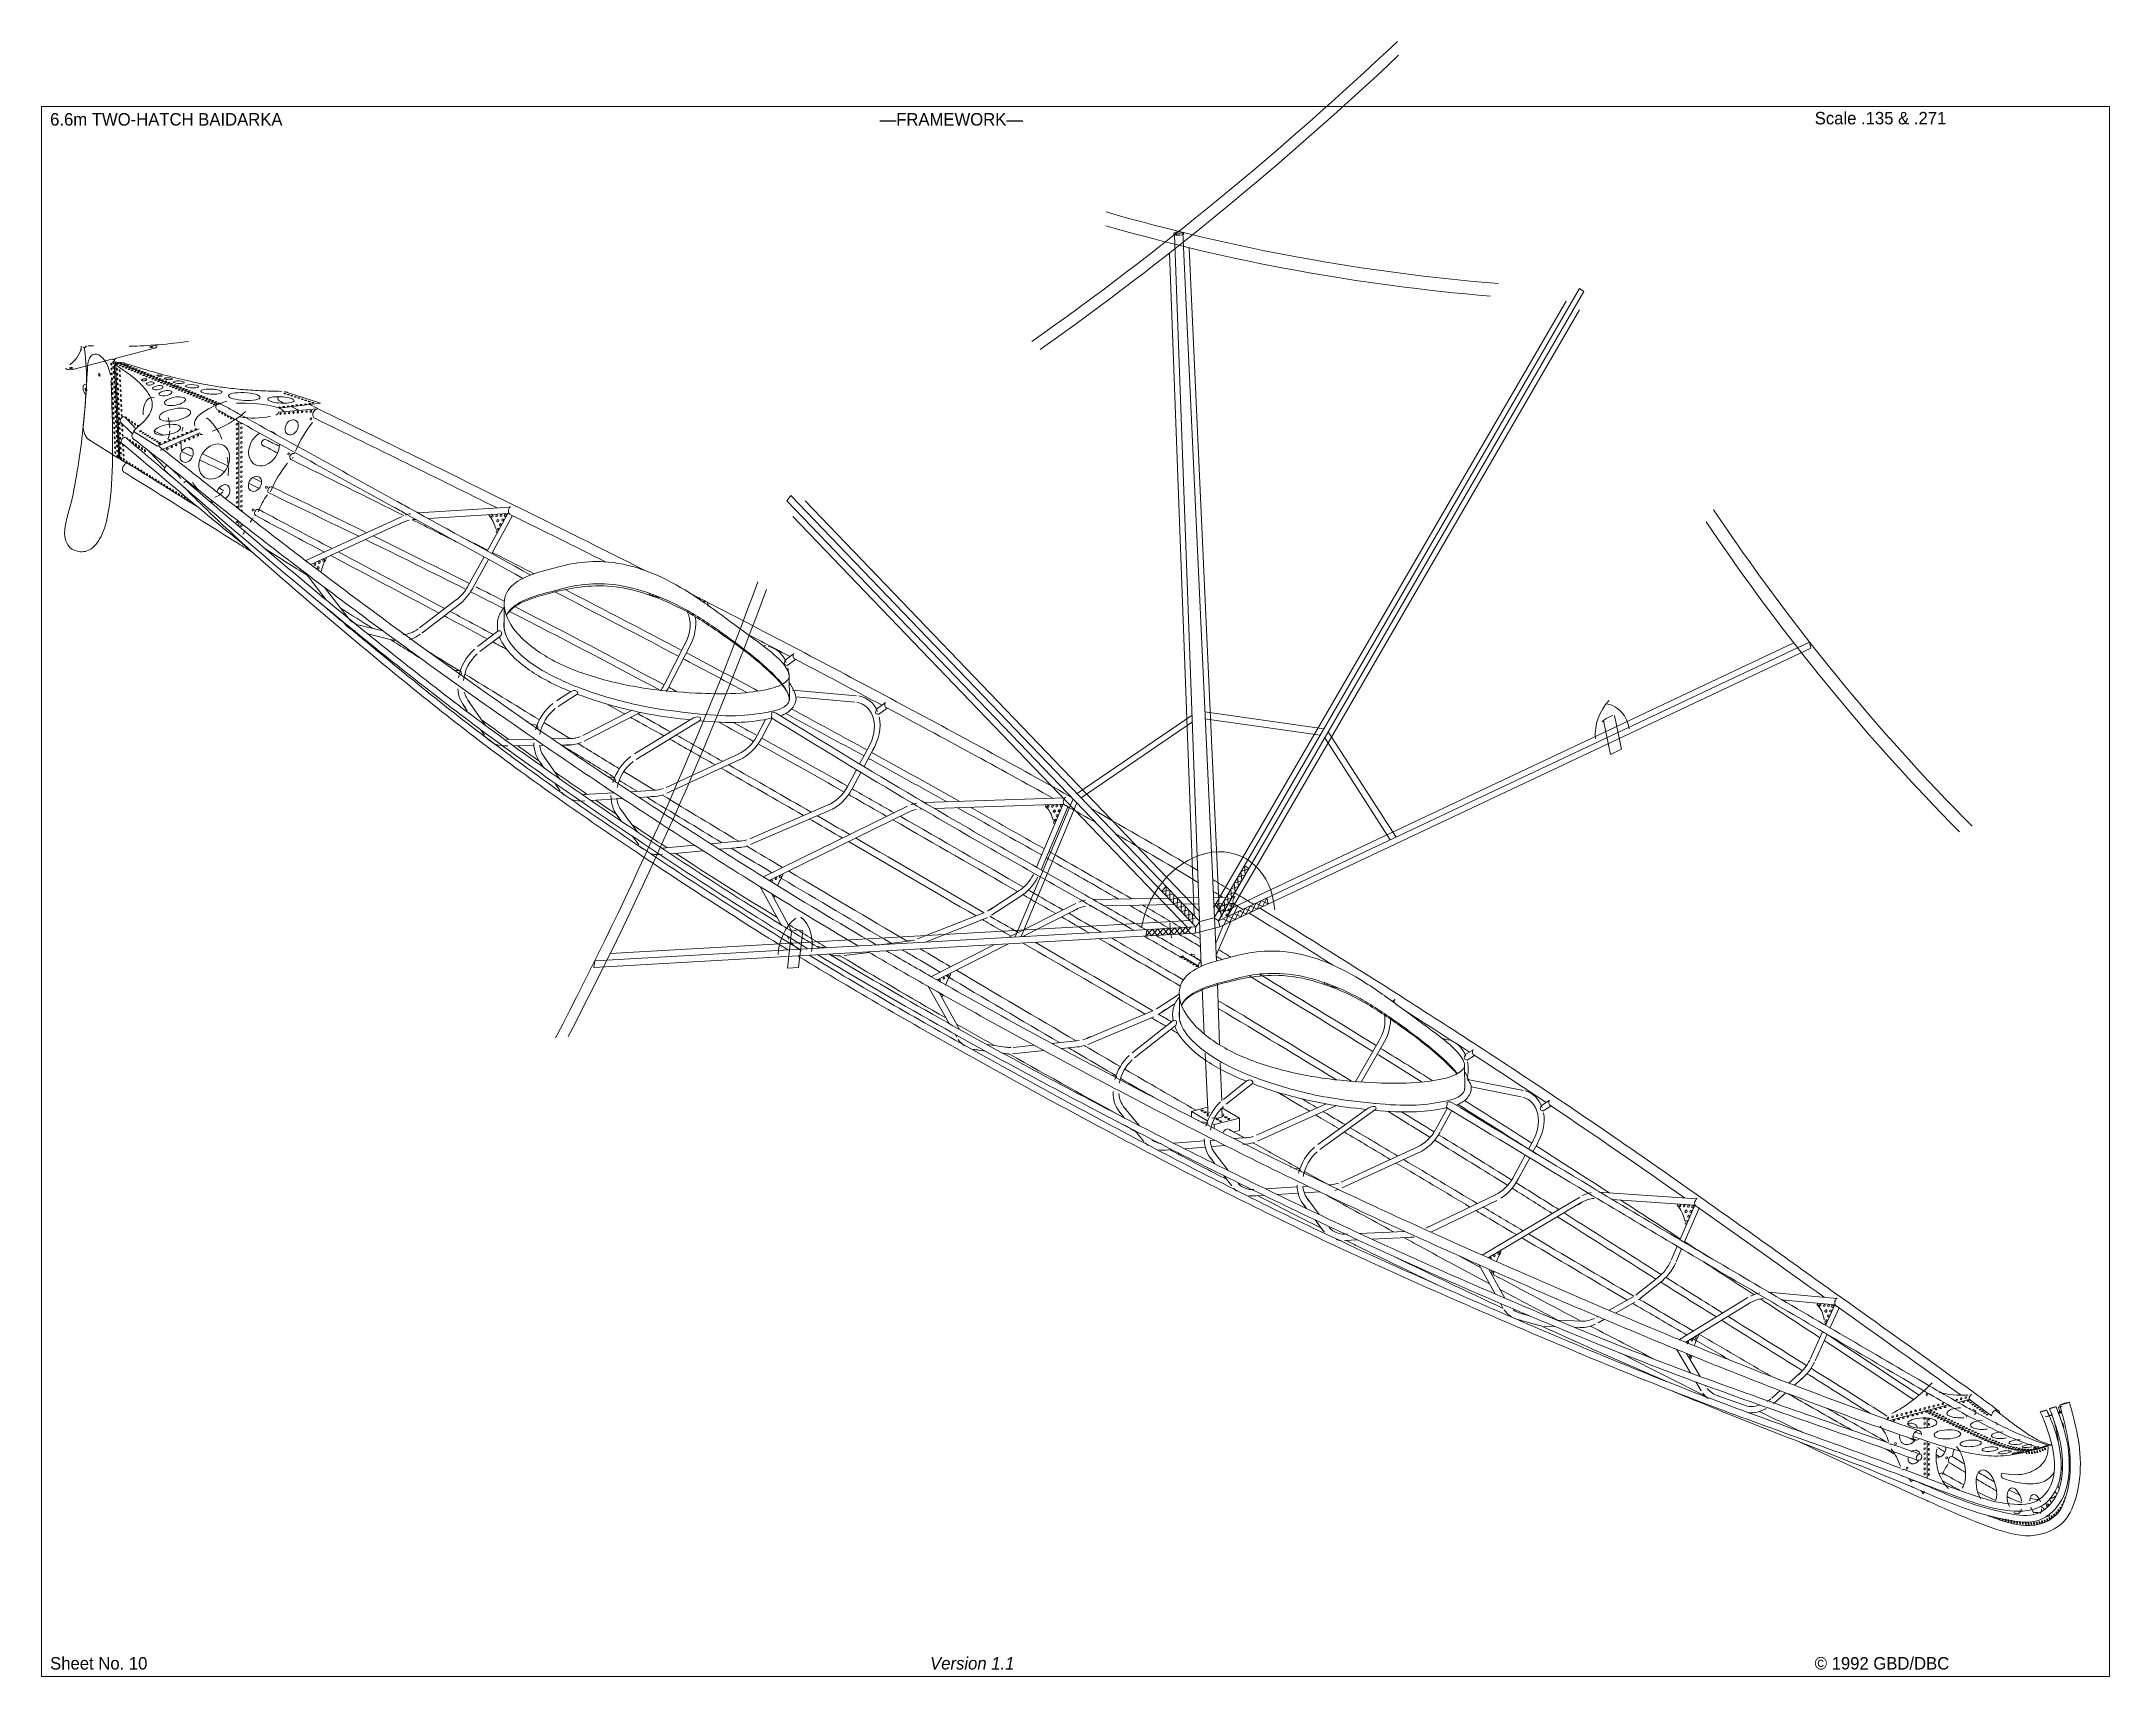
# Model space of a CAD drawing. Header units: inches. Extents: x -62.5 to -21, y 15.6 to 48.4.
import ezdxf

# ---------------------------------------------------------------- set-up
doc = ezdxf.new("R2010")
doc.units = ezdxf.units.IN
doc.header["$MEASUREMENT"] = 0
for name, color, linetype in [('Foredeck', 7, 'Continuous'), ('Format', 7, 'Continuous'), ('Hatchways', 7, 'Continuous'), ('Layer1', 7, 'Continuous'), ('Partner', 7, 'Continuous'), ('Quarterdeck', 7, 'Continuous'), ('Rudder', 7, 'Continuous'), ('Sail', 7, 'Continuous'), ('Station 1', 7, 'Continuous'), ('Station 10', 7, 'Continuous'), ('Station 11', 7, 'Continuous'), ('Station 2', 7, 'Continuous'), ('Station 3', 7, 'Continuous'), ('Station 3.5', 7, 'Continuous'), ('Station 4', 7, 'Continuous'), ('Station 5', 7, 'Continuous'), ('Station 6', 7, 'Continuous'), ('Station 7', 7, 'Continuous'), ('Station 7.5', 7, 'Continuous'), ('Station 8', 7, 'Continuous'), ('Station 9', 7, 'Continuous'), ('Stem', 7, 'Continuous'), ('Stemhead', 7, 'Continuous'), ('Stemspacer', 7, 'Continuous'), ('Stern', 7, 'Continuous'), ('Stringers', 7, 'Continuous')]:
    doc.layers.add(name, color=color, linetype=linetype)

msp = doc.modelspace()

# ---------------------------------------------------------------- texts
at = {"layer": 'Format', "color": 7, "lineweight": 9, "char_height": 0.25, "attachment_point": 1}
for s, insert, width in [('{\\C7;\\l\\Fplotter|b0|i0|c00|p34; 6.6m TWO-HATCH BAIDARKA\\P}', (-62.442, 46.931), 6.125), ('{\\C7;\\l\\Fplotter|b0|i0|c00|p34;—FRAMEWORK—\\P}', (-45.707, 46.931), 8.225), ('{\\C7;\\l\\Fplotter|b0|i0|c00|p34;\\H1.00x;Scale .135 & .271  \\P}', (-26.942, 46.955), 6.125), ('{\\C7;\\l\\Fplotter|b0|i0|c00|p34; Sheet No. 10\\P}', (-62.442, 15.955), 6.125), ('{\\C7;\\l\\Fplotter|b0|i1|c01|p34;Version 1.1\\P}', (-44.692, 15.955), 6.125), ('{\\C7;\\l\\Fplotter|b0|i0|c00|p34;© 1992 GBD/DBC \\P}', (-26.942, 15.955), 6.125)]:
    msp.add_mtext(s, dxfattribs=dict(at, insert=insert, width=width))

# ---------------------------------------------------------------- linework, layer by layer
at = {"layer": 'Foredeck', "color": 7, "lineweight": 9}
for p, q in [((-24.687, 20.902), (-25.442, 20.704)), ((-24.687, 20.902), (-24.263, 21.014)), ((-24.068, 21.065), (-23.846, 21.123))]:
    msp.add_line(p, q, dxfattribs=at)
for centre, major_axis, ratio, start_param, end_param in [((-24.782, 20.651), (0.293, 0.01), 0.347641, 4.871377, 11.154562), ((-24.281, 20.423), (0.267, 0.01), 0.341441, 4.930882383339815, 11.2140676905194), ((-23.574, 20.33), (0.0192, 0.0008), 0.337652, 4.9281, 11.211285), ((-23.814, 20.242), (0.213, 0.013), 0.30823, 4.906943, 11.190128), ((-23.424, 20.125), (0.159, 0.014), 0.273169, 4.882650449543589, 11.16583575672317), ((-23.515, 20.304), (0.0192, 0.0011), 0.312712, 4.910117, 11.193302), ((-23.456, 20.279), (0.0192, 0.0011), 0.312712, 4.910117, 11.193302), ((-23.397, 20.255), (0.0192, 0.0011), 0.312712, 4.910117, 11.193302), ((-23.338, 20.23), (0.0192, 0.0011), 0.312712, 4.910117, 11.193302), ((-23.279, 20.21), (0.0191, 0.0015), 0.285023, 4.890762, 11.173947), ((-23.131, 20.065), (0.132, 0.018), 0.203931, 4.837006, 11.120191), ((-23.22, 20.189), (0.0191, 0.0021), 0.240804, 4.860976, 11.144161), ((-23.159, 20.17), (0.0191, 0.0021), 0.240804, 4.860976, 11.144161), ((-23.102, 20.155), (0.0191, 0.0021), 0.240804, 4.860976, 11.144161), ((-23.045, 20.14), (0.019, 0.0025), 0.202622, 4.836167362929552, 11.11935267010914), ((-22.987, 20.129), (0.019, 0.0025), 0.202622, 4.836167362929547, 11.11935267010913), ((-22.881, 20.054), (0.1, 0.019), 0.120941, 4.78515, 11.068335), ((-22.929, 20.116), (0.0191, 0.0021), 0.240804, 4.860976, 11.144161), ((-22.689, 20.078), (-0.0659, -0.0158), 0.035776, 4.733751304211201, 11.01693661139079)]:
    msp.add_ellipse(centre, major_axis=major_axis, ratio=ratio, start_param=start_param, end_param=end_param, dxfattribs=at)
at = {"layer": 'Foredeck', "color": 7, "lineweight": 9, "extrusion": (0, 0, -1)}
for centre, major_axis, ratio, start_param, end_param in [((-23.998, 20.857), (-0.293, -0.01), 0.347641, 4.564937, 7.79761), ((-23.998, 20.857), (-0.293, -0.01), 0.347641, 2.477987, 3.596082), ((-23.55, 20.614), (-0.267, -0.01), 0.341441, 4.465875, 7.734141), ((-23.486, 20.354), (-0.0192, -0.0008), 0.337652, 4.496676353658198, 10.77986166083778), ((-23.183, 20.407), (-0.213, -0.013), 0.30823, 4.292559, 7.982622), ((-23.55, 20.614), (-0.267, -0.01), 0.341441, 2.624689, 3.297254), ((-23.427, 20.327), (-0.0192, -0.0011), 0.312712, 4.514659461887943, 10.79784476906753), ((-23.368, 20.303), (-0.0192, -0.0011), 0.312712, 4.514659461887943, 10.79784476906753), ((-23.308, 20.278), (-0.0192, -0.0011), 0.312712, 4.514659461887927, 10.79784476906751), ((-23.249, 20.254), (-0.0191, -0.0015), 0.285023, 4.534015, 10.8172), ((-23.191, 20.233), (-0.0191, -0.0015), 0.285023, 4.534016, 10.817201), ((-23.131, 20.212), (-0.0191, -0.0021), 0.240805, 4.563801255837191, 10.84698656301678), ((-23.071, 20.194), (-0.0191, -0.0021), 0.240805, 4.56380125583724, 10.84698656301683), ((-22.888, 20.266), (-0.159, -0.014), 0.273169, 4.011477, 8.303538), ((-23.013, 20.178), (-0.0191, -0.0021), 0.240805, 4.563801255837163, 10.84698656301675), ((-22.956, 20.163), (-0.019, -0.0025), 0.202623, 4.58861, 10.871795), ((-22.898, 20.153), (-0.019, -0.0025), 0.202623, 4.58861, 10.871795), ((-22.84, 20.139), (-0.0191, -0.0021), 0.240805, 4.563801255837191, 10.84698656301678), ((-22.646, 20.192), (-0.132, -0.018), 0.203931, 4.270159, 8.362092), ((-22.453, 20.166), (-0.1, -0.019), 0.120941, 5.101402, 7.966257)]:
    msp.add_ellipse(centre, major_axis=major_axis, ratio=ratio, start_param=start_param, end_param=end_param, dxfattribs=at)
at = {"layer": 'Foredeck', "color": 7, "lineweight": 9}
for points, knots in [([(-23.318, 20.908), (-23.258, 20.863), (-23.13, 20.766), (-22.985, 20.655), (-22.813, 20.528), (-22.625, 20.396), (-22.422, 20.284), (-22.275, 20.232), (-22.204, 20.213), (-22.187, 20.207), (-22.197, 20.205), (-22.237, 20.206), (-22.268, 20.206)], [0, 0, 0, 0, 0.113974, 0.243434, 0.282893, 0.452155, 0.621907, 0.707515, 0.79547, 0.853757, 0.89085, 1, 1, 1, 1]), ([(-24.97, 20.381), (-24.921, 20.364), (-24.723, 20.297), (-24.372, 20.181), (-23.915, 20.058), (-23.532, 19.993), (-23.218, 19.984), (-22.955, 20.01), (-22.636, 20.085), (-22.396, 20.164), (-22.268, 20.206)], [0, 0, 0, 0, 0.059114, 0.238491, 0.418234, 0.598497, 0.689404, 0.782806, 0.884091, 1, 1, 1, 1])]:
    msp.add_open_spline(points, degree=3, knots=knots, dxfattribs=at)
at = {"layer": 'Format', "color": 7, "lineweight": 9}
for p, q in [((-62.525, 15.562), (-62.525, 47.062)), ((-62.525, 47.062), (-21.025, 47.062)), ((-21.025, 47.062), (-21.025, 15.562)), ((-21.025, 15.562), (-62.525, 15.562))]:
    msp.add_line(p, q, dxfattribs=at)
at = {"layer": 'Hatchways', "color": 7, "lineweight": 9}
for points, knots in [([(-52.276, 37.793), (-52.442, 37.75), (-52.784, 37.662), (-53.205, 37.399), (-53.289, 36.958), (-52.971, 36.416), (-52.267, 35.905), (-51.323, 35.56), (-50.325, 35.357), (-49.375, 35.287), (-48.597, 35.27), (-47.837, 35.371), (-47.48, 35.563), (-47.538, 35.769), (-47.757, 36.031), (-48.216, 36.375), (-48.813, 36.811), (-49.509, 37.324), (-50.292, 37.744), (-51.092, 37.954), (-51.768, 37.928), (-52.11, 37.838), (-52.276, 37.793)], [0, 0, 0, 0, 0.030416, 0.06271, 0.103132, 0.153648, 0.219187, 0.293811, 0.366807, 0.425735, 0.469548, 0.5, 0.530452, 0.574265, 0.633193, 0.706189, 0.780813, 0.846352, 0.896868, 0.93729, 0.969584, 1, 1, 1, 1]), ([(-47.521, 35.132), (-47.51, 35.184), (-47.558, 35.346), (-47.757, 35.613), (-48.217, 36.023), (-48.813, 36.469), (-49.507, 36.948), (-50.293, 37.318), (-51.093, 37.51), (-51.768, 37.475), (-52.11, 37.381), (-52.276, 37.336)], [0, 0, 0, 0, 0.060996, 0.190641, 0.351467, 0.516491, 0.661183, 0.772253, 0.861356, 0.932722, 1, 1, 1, 1]), ([(-52.276, 37.336), (-52.442, 37.293), (-52.783, 37.205), (-53.088, 37.023), (-53.177, 36.888), (-53.196, 36.851)], [0, 0, 0, 0, 0.408149, 0.841074, 1, 1, 1, 1]), ([(-53.237, 36.704), (-53.242, 36.659), (-53.239, 36.57), (-53.214, 36.483), (-53.198, 36.441)], [0, 0, 0, 0, 0.505359, 1, 1, 1, 1]), ([(-38.728, 29.979), (-38.894, 29.936), (-39.236, 29.847), (-39.657, 29.585), (-39.741, 29.143), (-39.422, 28.602), (-38.718, 28.091), (-37.775, 27.745), (-36.777, 27.543), (-35.827, 27.473), (-35.048, 27.455), (-34.288, 27.556), (-33.932, 27.748), (-33.99, 27.955), (-34.209, 28.216), (-34.668, 28.56), (-35.265, 28.997), (-35.961, 29.51), (-36.744, 29.93), (-37.544, 30.139), (-38.22, 30.114), (-38.562, 30.023), (-38.728, 29.979)], [0, 0, 0, 0, 0.030416, 0.06271, 0.103132, 0.153648, 0.219187, 0.293811, 0.366807, 0.425735, 0.469548, 0.5, 0.530452, 0.574265, 0.633193, 0.706189, 0.780813, 0.846352, 0.896868, 0.93729, 0.969584, 1, 1, 1, 1]), ([(-38.728, 29.521), (-38.894, 29.478), (-39.235, 29.39), (-39.54, 29.209), (-39.629, 29.074), (-39.647, 29.037)], [0, 0, 0, 0, 0.408149, 0.841074, 1, 1, 1, 1]), ([(-34.112, 27.659), (-34.143, 27.7), (-34.288, 27.869), (-34.669, 28.208), (-35.265, 28.654), (-35.959, 29.134), (-36.745, 29.504), (-37.545, 29.695), (-38.22, 29.66), (-38.562, 29.567), (-38.728, 29.521)], [0, 0, 0, 0, 0.059536, 0.246413, 0.438169, 0.606299, 0.735361, 0.838898, 0.921824, 1, 1, 1, 1]), ([(-39.689, 28.89), (-39.694, 28.845), (-39.691, 28.756), (-39.666, 28.668), (-39.649, 28.626)], [0, 0, 0, 0, 0.505359, 1, 1, 1, 1])]:
    msp.add_open_spline(points, degree=3, knots=knots, dxfattribs=at)
at = {"layer": 'Layer1', "color": 7, "lineweight": 9}
for p, q in [((-53.238, 37.014), (-53.237, 36.601)), ((-47.518, 35.632), (-47.514, 35.174)), ((-49.491, 34.767), (-49.504, 34.758)), ((-49.304, 34.749), (-49.317, 34.74)), ((-39.689, 29.199), (-39.689, 28.786)), ((-33.97, 27.817), (-33.966, 27.36)), ((-34.07, 24), (-33.647, 23.77)), ((-23.846, 21.127), (-23.395, 20.794)), ((-24.932, 20.47), (-24.801, 20.424))]:
    msp.add_line(p, q, dxfattribs=at)
for points, knots in [([(-49.315, 34.875), (-49.041, 34.853), (-48.557, 34.812), (-48.001, 34.899), (-47.666, 34.975), (-47.483, 35.118), (-47.569, 35.364), (-47.813, 35.634), (-48.256, 36.034), (-48.876, 36.485), (-49.579, 36.961), (-50.357, 37.301), (-51.105, 37.471), (-51.77, 37.431), (-52.292, 37.313), (-52.726, 37.184), (-53.03, 37.052), (-53.164, 36.905), (-53.196, 36.851)], [0, 0, 0, 0, 0.097022, 0.171264, 0.194705, 0.222527, 0.236109, 0.279768, 0.351711, 0.445931, 0.550603, 0.650898, 0.744372, 0.818345, 0.884223, 0.933179, 0.978216, 1, 1, 1, 1]), ([(-53.364, 36.538), (-53.381, 36.626), (-53.38, 36.802), (-53.291, 36.952), (-53.236, 37.015)], [0, 0, 0, 0, 0.517553, 1, 1, 1, 1]), ([(-53.237, 36.746), (-53.254, 36.674), (-53.232, 36.431), (-52.907, 36.014), (-52.244, 35.59), (-51.318, 35.238), (-50.313, 34.983), (-49.63, 34.91), (-49.306, 34.875)], [0, 0, 0, 0, 0.048206, 0.149574, 0.329344, 0.554584, 0.78897, 1, 1, 1, 1]), ([(-51.901, 35.324), (-52.056, 35.386), (-52.473, 35.576), (-52.994, 35.911), (-53.278, 36.278), (-53.333, 36.426)], [0, 0, 0, 0, 0.271944, 0.745787, 1, 1, 1, 1]), ([(-51.901, 35.324), (-51.888, 35.331), (-51.856, 35.347), (-51.801, 35.352), (-51.763, 35.319), (-51.762, 35.289), (-51.77, 35.279), (-51.774, 35.274)], [0, 0, 0, 0, 0.239514, 0.560008, 0.800755, 0.905624, 1, 1, 1, 1]), ([(-47.519, 35.507), (-47.481, 35.451), (-47.422, 35.346), (-47.36, 35.171), (-47.438, 34.988), (-47.571, 34.888), (-47.665, 34.849), (-47.692, 34.84)], [0, 0, 0, 0, 0.243355, 0.425154, 0.635958, 0.898523, 1, 1, 1, 1]), ([(-49.504, 34.758), (-49.771, 34.785), (-50.4, 34.868), (-51.156, 35.057), (-51.64, 35.223), (-51.774, 35.274)], [0, 0, 0, 0, 0.343968, 0.815976, 1, 1, 1, 1]), ([(-47.782, 34.895), (-47.835, 34.927), (-47.883, 34.908), (-47.868, 34.869), (-47.862, 34.836), (-47.891, 34.806), (-47.864, 34.79)], [0, 0, 0, 0, 0.431002, 0.590163, 0.717964, 1, 1, 1, 1]), ([(-49.491, 34.767), (-49.415, 34.815), (-49.325, 34.834), (-49.287, 34.786), (-49.304, 34.749)], [0, 0, 0, 0, 0.634019, 1, 1, 1, 1]), ([(-47.868, 34.792), (-48.071, 34.747), (-48.554, 34.683), (-49.041, 34.715), (-49.318, 34.74), (-49.319, 34.74)], [0, 0, 0, 0, 0.426811, 0.998575, 1, 1, 1, 1]), ([(-34.12, 27.655), (-34.15, 27.69), (-34.322, 27.871), (-34.708, 28.219), (-35.327, 28.67), (-36.031, 29.147), (-36.809, 29.487), (-37.557, 29.657), (-38.222, 29.617), (-38.744, 29.498), (-39.178, 29.37), (-39.482, 29.238), (-39.616, 29.09), (-39.647, 29.037)], [0, 0, 0, 0, 0.022418, 0.120067, 0.247955, 0.390026, 0.526159, 0.653032, 0.753438, 0.842854, 0.909303, 0.970433, 1, 1, 1, 1]), ([(-39.816, 28.724), (-39.832, 28.812), (-39.832, 28.988), (-39.742, 29.138), (-39.688, 29.201)], [0, 0, 0, 0, 0.517015, 1, 1, 1, 1]), ([(-39.689, 28.932), (-39.705, 28.86), (-39.684, 28.616), (-39.358, 28.2), (-38.696, 27.775), (-37.77, 27.423), (-36.765, 27.168), (-36.081, 27.095), (-35.758, 27.06)], [0, 0, 0, 0, 0.048206, 0.149574, 0.329344, 0.554584, 0.78897, 1, 1, 1, 1]), ([(-38.352, 27.509), (-38.507, 27.572), (-38.925, 27.761), (-39.447, 28.097), (-39.731, 28.465), (-39.785, 28.612)], [0, 0, 0, 0, 0.272026, 0.74545, 1, 1, 1, 1]), ([(-38.352, 27.509), (-38.339, 27.516), (-38.307, 27.532), (-38.252, 27.537), (-38.214, 27.505), (-38.213, 27.474), (-38.221, 27.464), (-38.225, 27.459)], [0, 0, 0, 0, 0.239514, 0.560008, 0.800755, 0.905624, 1, 1, 1, 1]), ([(-35.943, 26.942), (-36.214, 26.97), (-36.847, 27.052), (-37.608, 27.242), (-38.092, 27.408), (-38.226, 27.459)], [0, 0, 0, 0, 0.34738, 0.816769, 1, 1, 1, 1]), ([(-33.851, 27.462), (-33.84, 27.43), (-33.82, 27.339), (-33.89, 27.174), (-34.02, 27.075), (-34.112, 27.037), (-34.136, 27.028)], [0, 0, 0, 0, 0.172975, 0.481439, 0.865643, 1, 1, 1, 1]), ([(-35.943, 26.942), (-35.866, 26.996), (-35.776, 27.019), (-35.735, 26.979), (-35.751, 26.947)], [0, 0, 0, 0, 0.634019, 1, 1, 1, 1]), ([(-34.319, 26.978), (-34.523, 26.932), (-35.005, 26.868), (-35.495, 26.901), (-35.775, 26.926), (-35.779, 26.926)], [0, 0, 0, 0, 0.424781, 0.993286, 1, 1, 1, 1]), ([(-35.766, 27.061), (-35.493, 27.038), (-35.009, 26.998), (-34.452, 27.084), (-34.118, 27.161), (-33.969, 27.277), (-33.966, 27.356), (-33.966, 27.36)], [0, 0, 0, 0, 0.433044, 0.764409, 0.869036, 0.993215, 1, 1, 1, 1]), ([(-34.217, 27.077), (-34.276, 27.11), (-34.33, 27.093), (-34.318, 27.054), (-34.313, 27.022), (-34.343, 26.992), (-34.315, 26.975)], [0, 0, 0, 0, 0.431002, 0.590163, 0.717964, 1, 1, 1, 1])]:
    msp.add_open_spline(points, degree=3, knots=knots, dxfattribs=at)
for points in [[(-33.971, 27.693), (-33.937, 27.643), (-33.907, 27.592), (-33.882, 27.537)], [(-33.908, 27.542), (-33.899, 27.521), (-33.872, 27.494), (-33.851, 27.462)]]:
    msp.add_open_spline(points, degree=3, dxfattribs=at)
at = {"layer": 'Partner', "color": 7, "lineweight": 9}
msp.add_line((-39.311, 29.826), (-39.642, 30.019), dxfattribs=at)
at = {"layer": 'Partner', "color": 7, "lineweight": 9, "extrusion": (0, 0, -1)}
for centre, major_axis, start_param, end_param in [((-32.088, 30.648), (-7.791, 0), 6.196607, 6.295933), ((-39.462, 30.036), (-0.0213, 0), 1.172335, 4.578732), ((-39.47, 30.014), (0.107, 0), 4.790335, 5.707427), ((-39.402, 30.002), (-0.0213, 0), 1.219822, 4.531269), ((-39.343, 29.967), (-0.0213, 0), 1.267063, 4.484045), ((-39.283, 29.932), (-0.0213, 0), 1.314182, 4.436938)]:
    msp.add_ellipse(centre, major_axis=major_axis, ratio=0.391424, start_param=start_param, end_param=end_param, dxfattribs=at)
at = {"layer": 'Partner', "color": 7, "lineweight": 9}
for centre, major_axis, start_param, end_param in [((-39.583, 29.985), (-0.107, 0), 4.969004, 6.220657), ((-39.638, 29.99), (0.0213, 0), 4.969004, 11.252189), ((-39.579, 29.955), (0.0213, 0), 4.969004, 11.252189), ((-39.519, 29.921), (0.0213, 0), 4.969004, 11.252189), ((-39.46, 29.886), (0.0213, 0), 4.969004, 11.252189), ((-39.4, 29.851), (0.0213, 0), 4.969004, 11.252189), ((-39.341, 29.817), (0.0213, 0), 4.969004, 11.252189), ((-43.886, 27.553), (7.791, 0), 0.52413, 0.547003)]:
    msp.add_ellipse(centre, major_axis=major_axis, ratio=0.391424, start_param=start_param, end_param=end_param, dxfattribs=at)
at = {"layer": 'Quarterdeck', "color": 7, "lineweight": 9}
for p, q in [((-60.99, 41.924), (-58.988, 41.101)), ((-60.99, 41.924), (-58.988, 41.101)), ((-56.925, 41.11), (-57.759, 41.014)), ((-57.61, 41.335), (-56.925, 41.11)), ((-60.661, 40.535), (-60.199, 40.251)), ((-60.199, 40.251), (-59.359, 40.595))]:
    msp.add_line(p, q, dxfattribs=at)
at = {"layer": 'Quarterdeck', "color": 7, "lineweight": 9, "extrusion": (0, 0, -1)}
for centre, major_axis, ratio, start_param, end_param in [((-60.934, 41.901), (-0.1, -0.018), 0.374872, 6.067737, 7.638533), ((-61.002, 41.893), (-0.0189, -0.0034), 0.374872, 4.496941, 10.780126), ((-60.943, 41.869), (-0.0189, -0.0034), 0.374872, 4.496941, 10.780126), ((-60.884, 41.844), (-0.0189, -0.0034), 0.374872, 4.496941, 10.780126), ((-60.824, 41.82), (-0.0189, -0.0034), 0.374872, 4.496941, 10.780126), ((-60.765, 41.796), (-0.0189, -0.0034), 0.374872, 4.496941, 10.780126), ((-60.706, 41.771), (-0.0189, -0.0034), 0.374872, 4.496941, 10.780126), ((-60.647, 41.747), (-0.0189, -0.0034), 0.374872, 4.496941, 10.780126), ((-60.588, 41.723), (-0.0189, -0.0034), 0.374872, 4.496941, 10.780126), ((-60.529, 41.698), (-0.0189, -0.0034), 0.374872, 4.496941, 10.780126), ((-60.464, 41.58), (0.0525, 0.0095), 0.374872, 4.496941, 10.780126), ((-60.47, 41.674), (-0.0189, -0.0034), 0.374872, 4.496941, 10.780126), ((-60.411, 41.649), (-0.0189, -0.0034), 0.374872, 4.496941, 10.780126), ((-60.342, 41.506), (0.0787, 0.0143), 0.374872, 4.496941, 10.780126), ((-60.352, 41.625), (-0.0189, -0.0034), 0.374872, 4.496941, 10.780126), ((-60.293, 41.601), (-0.0189, -0.0034), 0.374872, 4.496941, 10.780126), ((-60.234, 41.576), (-0.0189, -0.0034), 0.374872, 4.496941, 10.780126), ((-60.174, 41.552), (-0.0189, -0.0034), 0.374872, 4.496941, 10.780126), ((-60.115, 41.527), (-0.0189, -0.0034), 0.374872, 4.496941, 10.780126), ((-60.056, 41.503), (-0.0189, -0.0034), 0.374872, 4.496941, 10.780126), ((-60.19, 41.421), (0.105, 0.019), 0.374872, 4.496941, 10.780126), ((-60.035, 41.31), (0.131, 0.024), 0.374872, 4.496941, 10.780126), ((-59.845, 41.151), (0.21, 0.038), 0.374872, 4.496941, 10.780126), ((-59.997, 41.479), (-0.0189, -0.0034), 0.374872, 4.496941, 10.780126), ((-59.938, 41.454), (-0.0189, -0.0034), 0.374872, 4.496941, 10.780126), ((-59.879, 41.43), (-0.0189, -0.0034), 0.374872, 4.496941, 10.780126), ((-59.82, 41.406), (-0.0189, -0.0034), 0.374872, 4.496941, 10.780126), ((-59.761, 41.381), (-0.0189, -0.0034), 0.374872, 4.496941, 10.780126), ((-59.702, 41.357), (-0.0189, -0.0034), 0.374872, 4.496941, 10.780126), ((-59.643, 41.332), (-0.0189, -0.0034), 0.374872, 4.496941, 10.780126), ((-59.584, 41.308), (-0.0189, -0.0034), 0.374872, 4.496941, 10.780126), ((-59.524, 41.284), (-0.0189, -0.0034), 0.374872, 4.496941, 10.780126), ((-59.465, 41.259), (-0.0189, -0.0034), 0.374872, 4.496941, 10.780126), ((-59.406, 41.235), (-0.0189, -0.0034), 0.374872, 4.496941, 10.780126), ((-59.347, 41.21), (-0.0189, -0.0034), 0.374872, 4.496941, 10.780126), ((-59.288, 41.186), (-0.0189, -0.0034), 0.374872, 4.496941, 10.780126), ((-59.229, 41.162), (-0.0189, -0.0034), 0.374872, 4.496941, 10.780126), ((-59.17, 41.137), (-0.0189, -0.0034), 0.374872, 4.496941, 10.780126), ((-59.111, 41.113), (-0.0189, -0.0034), 0.374872, 4.496941, 10.780126), ((-59.052, 41.089), (-0.0189, -0.0034), 0.374872, 4.496941, 10.780126), ((-58.556, 40.92), (0.9, 0.004), 0.216928, 4.6506, 6.161639), ((-59.997, 40.578), (-0.262, -0.048), 0.374872, 0.166478, 6.449663), ((-59.846, 40.88), (-0.315, -0.057), 0.374872, 0.240914, 6.524099), ((-60.572, 40.566), (-0.0998, -0.0179), 0.375704, 6.126434, 7.122143), ((-60.534, 40.547), (-0.0189, -0.0034), 0.374872, 4.496941, 10.780126), ((-60.487, 40.518), (-0.0189, -0.0034), 0.374872, 4.496941, 10.780126), ((-60.44, 40.489), (-0.0189, -0.0034), 0.374872, 4.496941, 10.780126), ((-60.392, 40.46), (-0.0189, -0.0034), 0.374872, 4.496941, 10.780126), ((-60.345, 40.431), (-0.0189, -0.0034), 0.374872, 4.496941, 10.780126), ((-60.298, 40.402), (-0.0189, -0.0034), 0.374872, 4.496941, 10.780126), ((-60.251, 40.373), (-0.0189, -0.0034), 0.374872, 4.496941, 10.780126), ((-60.203, 40.344), (-0.0189, -0.0034), 0.374872, 4.496941, 10.780126), ((-60.156, 40.315), (-0.0189, -0.0034), 0.374872, 4.496941, 10.780126), ((-60.046, 40.338), (-0.0189, -0.0034), 0.374872, 4.496941, 10.780126), ((-59.957, 40.374), (-0.0189, -0.0034), 0.374872, 4.496941, 10.780126), ((-59.869, 40.41), (-0.0189, -0.0034), 0.374872, 4.496941, 10.780126), ((-59.781, 40.445), (-0.0189, -0.0034), 0.374872, 4.496941, 10.780126), ((-59.693, 40.481), (-0.0189, -0.0034), 0.374872, 4.496941, 10.780126), ((-59.605, 40.517), (-0.0189, -0.0034), 0.374872, 4.496941, 10.780126), ((-59.516, 40.553), (-0.0189, -0.0034), 0.374872, 4.496941, 10.780126), ((-59.428, 40.589), (-0.0189, -0.0034), 0.374872, 4.496941, 10.780126)]:
    msp.add_ellipse(centre, major_axis=major_axis, ratio=ratio, start_param=start_param, end_param=end_param, dxfattribs=at)
at = {"layer": 'Quarterdeck', "color": 7, "lineweight": 9}
for centre, major_axis, ratio, start_param, end_param in [((-60.934, 41.901), (0.102, -0.005), 0.240876, 0.163577, 1.734374), ((-60.914, 41.916), (0.0192, -0.001), 0.240876, 4.87596637608131, 11.1591516832609), ((-60.855, 41.892), (0.0192, -0.001), 0.240876, 4.87596637608131, 11.1591516832609), ((-60.796, 41.867), (0.0192, -0.001), 0.240876, 4.875966376081371, 11.15915168326096), ((-60.737, 41.843), (0.0192, -0.001), 0.240876, 4.875966376081328, 11.15915168326091), ((-60.678, 41.819), (0.0192, -0.001), 0.240876, 4.87596637608139, 11.15915168326098), ((-60.619, 41.794), (0.0192, -0.001), 0.240876, 4.875966376081341, 11.15915168326093), ((-60.56, 41.77), (0.0192, -0.001), 0.240876, 4.875966376081371, 11.15915168326096), ((-60.501, 41.745), (0.0192, -0.001), 0.240876, 4.875966376081359, 11.15915168326095), ((-60.442, 41.721), (0.0192, -0.001), 0.240876, 4.875966376081359, 11.15915168326095), ((-60.383, 41.697), (0.0192, -0.001), 0.240876, 4.875966376081341, 11.15915168326093), ((-60.324, 41.672), (0.0192, -0.001), 0.240876, 4.875966376081371, 11.15915168326096), ((-60.264, 41.648), (0.0192, -0.001), 0.240876, 4.875966376081359, 11.15915168326095), ((-60.205, 41.624), (0.0192, -0.001), 0.240876, 4.875966376081359, 11.15915168326095), ((-60.155, 41.661), (-0.0533, 0.0028), 0.240876, 4.87596637608135, 11.15915168326094), ((-60.146, 41.599), (0.0192, -0.001), 0.240876, 4.875966376081341, 11.15915168326093), ((-60.087, 41.575), (0.0192, -0.001), 0.240876, 4.875966376081371, 11.15915168326096), ((-59.976, 41.602), (-0.0799, 0.0043), 0.240876, 4.875966376081347, 11.15915168326093), ((-60.028, 41.55), (0.0192, -0.001), 0.240876, 4.875966376081341, 11.15915168326093), ((-59.969, 41.526), (0.0192, -0.001), 0.240876, 4.875966376081359, 11.15915168326095), ((-59.91, 41.502), (0.0192, -0.001), 0.240876, 4.875966376081341, 11.15915168326093), ((-59.768, 41.532), (-0.107, 0.006), 0.240876, 4.875966376081354, 11.15915168326094), ((-59.851, 41.477), (0.0192, -0.001), 0.240876, 4.875966376081341, 11.15915168326093), ((-59.792, 41.453), (0.0192, -0.001), 0.240876, 4.875966376081371, 11.15915168326096), ((-59.733, 41.428), (0.0192, -0.001), 0.240876, 4.875966376081359, 11.15915168326095), ((-59.673, 41.404), (0.0192, -0.001), 0.240876, 4.87596637608139, 11.15915168326098), ((-59.5, 41.451), (-0.133, 0.007), 0.240876, 4.875966376081351, 11.15915168326094), ((-59.614, 41.38), (0.0192, -0.001), 0.240876, 4.875966376081341, 11.15915168326093), ((-59.555, 41.355), (0.0192, -0.001), 0.240876, 4.875966376081371, 11.15915168326096), ((-58.556, 40.92), (-0.895, -0.237), 0.317013, 4.90646, 6.401947), ((-59.496, 41.331), (0.0192, -0.001), 0.240876, 4.875966376081359, 11.15915168326095), ((-59.437, 41.307), (0.0192, -0.001), 0.240876, 4.87596637608139, 11.15915168326098), ((-59.378, 41.282), (0.0192, -0.001), 0.240876, 4.875966376081341, 11.15915168326093), ((-59.114, 41.343), (-0.213, 0.011), 0.240876, 4.875966376081351, 11.15915168326094), ((-59.319, 41.258), (0.0192, -0.001), 0.240876, 4.875966376081371, 11.15915168326096), ((-59.26, 41.233), (0.0192, -0.001), 0.240876, 4.875966376081371, 11.15915168326096), ((-59.201, 41.209), (0.0192, -0.001), 0.240876, 4.875966376081359, 11.15915168326095), ((-59.142, 41.185), (0.0192, -0.001), 0.240876, 4.87596637608139, 11.15915168326098), ((-59.083, 41.16), (0.0192, -0.001), 0.240876, 4.875966376081341, 11.15915168326093), ((-59.023, 41.136), (0.0192, -0.001), 0.240876, 4.875966376081371, 11.15915168326096), ((-58.964, 41.111), (0.0192, -0.001), 0.240876, 4.875966376081341, 11.15915168326093), ((-58.453, 41.245), (-0.32, 0.017), 0.240876, 4.745953265833128, 11.02913857301271), ((-57.718, 41.176), (-0.266, 0.014), 0.240876, 4.707508241291062, 10.99069354847065), ((-57.641, 41.306), (0.0192, -0.001), 0.240876, 4.875966376081389, 11.15915168326098), ((-57.686, 41.323), (0.101, -0.005), 0.242443, 0.214305, 1.210014), ((-57.571, 41.283), (0.0192, -0.001), 0.240876, 4.87596637608134, 11.15915168326093), ((-57.501, 41.26), (0.0192, -0.001), 0.240876, 4.875966376081359, 11.15915168326094), ((-57.431, 41.237), (0.0192, -0.001), 0.240876, 4.875966376081359, 11.15915168326094), ((-57.36, 41.214), (0.0192, -0.001), 0.240876, 4.875966376081359, 11.15915168326094), ((-57.311, 41.081), (0.0192, -0.001), 0.240876, 4.87596637608134, 11.15915168326093), ((-57.29, 41.191), (0.0192, -0.001), 0.240876, 4.875966376081359, 11.15915168326094), ((-57.224, 41.091), (0.0192, -0.001), 0.240876, 4.875966376081359, 11.15915168326094), ((-57.22, 41.168), (0.0192, -0.001), 0.240876, 4.87596637608134, 11.15915168326093), ((-57.15, 41.145), (0.0192, -0.001), 0.240876, 4.87596637608134, 11.15915168326093), ((-57.136, 41.101), (0.0192, -0.001), 0.240876, 4.87596637608134, 11.15915168326093), ((-57.08, 41.122), (0.0192, -0.001), 0.240876, 4.87596637608134, 11.15915168326093), ((-57.749, 41.03), (0.0192, -0.001), 0.240876, 4.875966376081359, 11.15915168326094), ((-57.661, 41.04), (0.0192, -0.001), 0.240876, 4.87596637608134, 11.15915168326093), ((-57.574, 41.05), (0.0192, -0.001), 0.240876, 4.875966376081359, 11.15915168326094), ((-57.486, 41.06), (0.0192, -0.001), 0.240876, 4.875966376081359, 11.15915168326094), ((-57.399, 41.071), (0.0192, -0.001), 0.240876, 4.875966376081371, 11.15915168326096)]:
    msp.add_ellipse(centre, major_axis=major_axis, ratio=ratio, start_param=start_param, end_param=end_param, dxfattribs=at)
for points in [[(-60.658, 40.572), (-60.616, 40.609), (-60.511, 40.701), (-60.37, 40.848), (-60.303, 41.001), (-60.293, 41.155), (-60.376, 41.32), (-60.529, 41.505), (-60.753, 41.692), (-60.93, 41.809), (-61.017, 41.866)], [(-57.701, 41.348), (-57.791, 41.35), (-58.016, 41.356), (-58.374, 41.372), (-58.747, 41.41), (-59.12, 41.462), (-59.521, 41.544), (-59.971, 41.651), (-60.426, 41.778), (-60.709, 41.867), (-60.849, 41.91)]]:
    msp.add_open_spline(points, degree=3, knots=[0, 0, 0, 0, 0.073093, 0.181384, 0.284917, 0.376983, 0.499412, 0.66407, 0.833918, 1, 1, 1, 1], dxfattribs=at)
at = {"layer": 'Rudder', "color": 7, "lineweight": 9}
for p, q in [((-61.108, 41.992), (-61.87, 41.792)), ((-61.061, 41.954), (-60.972, 40.002)), ((-61.019, 42.016), (-60.257, 42.216)), ((-61.599, 41.845), (-61.62, 41.475)), ((-60.972, 40.002), (-61.569, 40.375))]:
    msp.add_line(p, q, dxfattribs=at)
for centre, major_axis, ratio, start_param, end_param in [((-60.461, 43.26), (3.195, 0.193), 0.31054, 4.599691, 4.974331), ((-61.517, 42.208), (-0.213, -0.013), 0.31054, 6.074657, 6.590113), ((-61.122, 41.895), (-0.0049, 0.0186), 0.5124, 4.45577425325846, 10.73895956043805), ((-61.106, 41.942), (0.0221, 0.0486), 0.792518, 0.206945, 0.521104), ((-61.106, 41.942), (0.0221, 0.0486), 0.792518, 6.239428, 6.553587), ((-61.083, 41.926), (-0.0049, 0.0186), 0.5124, 4.45577425325846, 10.73895956043805), ((-61.106, 41.942), (0.0221, 0.0486), 0.792518, 5.985504, 6.299664), ((-61.106, 41.942), (0.0221, 0.0486), 0.792518, 5.709985, 6.024144), ((-61.106, 41.942), (0.0221, 0.0486), 0.792518, 5.18518, 5.499339), ((-60.316, 42.24), (0.0338, 0.002), 0.31054, 0.196188, 6.479373), ((-61.929, 41.817), (-0.106, -0.006), 0.31054, 6.131536, 8.728965), ((-61.929, 41.817), (0.0338, 0.002), 0.31054, 0.196188, 6.479373), ((-61.362, 41.68), (-0.0065, 0.0248), 0.5124, 4.455774253258391, 10.73895956043798), ((-61.118, 41.796), (-0.0049, 0.0186), 0.5124, 4.455774253258363, 10.73895956043795), ((-61.113, 41.698), (-0.0049, 0.0186), 0.5124, 4.455774253258439, 10.73895956043802), ((-61.109, 41.599), (-0.0049, 0.0186), 0.5124, 4.455774253258363, 10.73895956043795), ((-61.104, 41.501), (-0.0049, 0.0186), 0.5124, 4.455774253258439, 10.73895956043802), ((-61.079, 41.827), (-0.0049, 0.0186), 0.5124, 4.45577425325834, 10.73895956043793), ((-61.074, 41.728), (-0.0049, 0.0186), 0.5124, 4.455774253258362, 10.73895956043795), ((-61.07, 41.63), (-0.0049, 0.0186), 0.5124, 4.455774253258362, 10.73895956043795), ((-61.065, 41.531), (-0.0049, 0.0186), 0.5124, 4.455774253258362, 10.73895956043795), ((-61.63, 41.383), (-0.027, 0.103), 0.5124, 5.922515, 9.187772), ((-61.63, 41.383), (-0.0086, 0.0328), 0.5124, 4.455774253258366, 10.73895956043795), ((-61.1, 41.402), (-0.0049, 0.0186), 0.5124, 4.455774253258363, 10.73895956043795), ((-61.095, 41.304), (-0.0049, 0.0186), 0.5124, 4.455774253258363, 10.73895956043795), ((-61.091, 41.205), (-0.0049, 0.0186), 0.5124, 4.455774253258362, 10.73895956043795), ((-61.086, 41.106), (-0.0049, 0.0186), 0.5124, 4.455774253258362, 10.73895956043795), ((-61.061, 41.433), (-0.0049, 0.0186), 0.5124, 4.455774253258362, 10.73895956043795), ((-61.056, 41.334), (-0.0049, 0.0186), 0.5124, 4.455774253258362, 10.73895956043795), ((-61.051, 41.235), (-0.0049, 0.0186), 0.5124, 4.455774253258362, 10.73895956043795), ((-61.047, 41.137), (-0.0049, 0.0186), 0.5124, 4.455774253258438, 10.73895956043802), ((-61.082, 41.008), (-0.0049, 0.0186), 0.5124, 4.455774253258362, 10.73895956043795), ((-61.077, 40.909), (-0.0049, 0.0186), 0.5124, 4.455774253258362, 10.73895956043795), ((-61.073, 40.811), (-0.0049, 0.0186), 0.5124, 4.455774253258362, 10.73895956043795), ((-61.068, 40.712), (-0.0049, 0.0186), 0.5124, 4.455774253258362, 10.73895956043795), ((-61.042, 41.038), (-0.0049, 0.0186), 0.5124, 4.455774253258362, 10.73895956043795), ((-61.038, 40.94), (-0.0049, 0.0186), 0.5124, 4.455774253258438, 10.73895956043802), ((-61.033, 40.841), (-0.0049, 0.0186), 0.5124, 4.455774253258362, 10.73895956043795), ((-61.029, 40.742), (-0.0049, 0.0186), 0.5124, 4.455774253258438, 10.73895956043802), ((-61.566, 40.569), (0.054, -0.206), 0.5124, 4.354444, 6.058015), ((-61.063, 40.613), (-0.0049, 0.0186), 0.5124, 4.455774253258438, 10.73895956043802), ((-61.059, 40.515), (-0.0049, 0.0186), 0.5124, 4.455774253258362, 10.73895956043795), ((-61.054, 40.416), (-0.0049, 0.0186), 0.5124, 4.455774253258438, 10.73895956043802), ((-61.05, 40.318), (-0.0049, 0.0186), 0.5124, 4.45577425325834, 10.73895956043793), ((-61.024, 40.644), (-0.0049, 0.0186), 0.5124, 4.455774253258362, 10.73895956043795), ((-61.02, 40.545), (-0.0049, 0.0186), 0.5124, 4.455774253258362, 10.73895956043795), ((-61.015, 40.447), (-0.0049, 0.0186), 0.5124, 4.455774253258362, 10.73895956043795), ((-61.011, 40.348), (-0.0049, 0.0186), 0.5124, 4.455774253258362, 10.73895956043795), ((-61.006, 40.249), (-0.0049, 0.0186), 0.5124, 4.455774253258362, 10.73895956043795), ((-61.045, 40.219), (-0.0049, 0.0186), 0.5124, 4.455774253258438, 10.73895956043802), ((-61.041, 40.12), (-0.0049, 0.0186), 0.5124, 4.455774253258362, 10.73895956043795), ((-61.002, 40.151), (-0.0049, 0.0186), 0.5124, 4.455774253258362, 10.73895956043795), ((-60.997, 40.052), (-0.0049, 0.0186), 0.5124, 4.455774253258362, 10.73895956043795)]:
    msp.add_ellipse(centre, major_axis=major_axis, ratio=ratio, start_param=start_param, end_param=end_param, dxfattribs=at)
at = {"layer": 'Rudder', "color": 7, "lineweight": 9, "extrusion": (0, 0, -1)}
for centre, major_axis, ratio, start_param, end_param in [((-64.919, 42.09), (3.195, 0.193), 0.31054, 0.025729, 0.40037), ((-61.362, 41.68), (-0.108, 0.413), 0.512401, 5.038922, 7.99181), ((-61.568, 42.195), (0.213, 0.013), 0.31054, 4.66042, 5.175875), ((-61.017, 41.965), (0.0221, 0.0486), 0.792518, 4.239598, 4.553757), ((-61.017, 41.965), (0.0221, 0.0486), 0.792518, 4.505444, 4.819603), ((-61.017, 41.965), (0.0221, 0.0486), 0.792518, 4.756146, 5.070305), ((-61.017, 41.965), (0.0221, 0.0486), 0.792518, 5.01007, 5.324229), ((-61.017, 41.965), (0.0221, 0.0486), 0.792518, 5.28559, 5.599749), ((-60.316, 42.24), (0.106, 0.006), 0.31054, 4.704578, 7.302008), ((-61.362, 41.68), (-0.108, 0.413), 0.5124, 5.009538, 5.054892)]:
    msp.add_ellipse(centre, major_axis=major_axis, ratio=ratio, start_param=start_param, end_param=end_param, dxfattribs=at)
at = {"layer": 'Rudder', "color": 7, "lineweight": 9}
for points, knots in [([(-61.658, 42.195), (-61.658, 42.202), (-61.66, 42.214), (-61.666, 42.228), (-61.675, 42.235), (-61.685, 42.239), (-61.692, 42.236), (-61.696, 42.235)], [0, 0, 0, 0, 0.235521, 0.421586, 0.610194, 0.800203, 1, 1, 1, 1]), ([(-61.658, 42.195), (-61.635, 41.949), (-61.605, 41.634), (-61.636, 41.229), (-61.655, 40.959), (-61.675, 40.755), (-61.683, 40.669)], [0, 0, 0, 0, 0.452327, 0.578674, 0.821576, 1, 1, 1, 1]), ([(-61.658, 42.195), (-61.658, 42.202), (-61.659, 42.215), (-61.651, 42.232), (-61.639, 42.245), (-61.624, 42.255), (-61.613, 42.257), (-61.607, 42.258)], [0, 0, 0, 0, 0.235521, 0.421586, 0.610194, 0.800203, 1, 1, 1, 1]), ([(-61.125, 41.573), (-61.109, 41.092), (-61.08, 40.25), (-61.118, 39.214), (-61.251, 38.538), (-61.463, 38.193), (-61.692, 38.109), (-61.866, 38.154), (-61.996, 38.24), (-62.066, 38.441), (-62.055, 38.602), (-62.019, 38.797), (-61.911, 39.15), (-61.834, 39.566), (-61.747, 40.124), (-61.68, 40.631), (-61.645, 41.085), (-61.632, 41.286)], [0, 0, 0, 0, 0.177384, 0.310925, 0.396734, 0.468487, 0.52585, 0.555486, 0.57966, 0.601203, 0.620689, 0.641157, 0.685717, 0.790516, 0.820418, 0.920801, 1, 1, 1, 1])]:
    msp.add_open_spline(points, degree=3, knots=knots, dxfattribs=at)
at = {"layer": 'Sail', "color": 7, "lineweight": 9}
for p, q in [((-39.62, 44.537), (-39.789, 44.492)), ((-39.789, 44.492), (-39.253, 29.813)), ((-38.946, 29.921), (-39.62, 44.537)), ((-39.889, 44.125), (-39.395, 30.835)), ((-39.492, 44.23), (-38.89, 30.968)), ((-31.662, 43.411), (-38.995, 30.786)), ((-31.572, 43.352), (-38.905, 30.727)), ((-31.662, 43.411), (-31.572, 43.352)), ((-31.932, 43.16), (-39.004, 30.984)), ((-31.662, 42.984), (-38.735, 30.808)), ((-47.484, 39.259), (-47.567, 39.155)), ((-47.567, 39.155), (-39.36, 30.608)), ((-47.484, 39.259), (-39.277, 30.712)), ((-47.2, 39.154), (-39.284, 30.911)), ((-47.449, 38.841), (-39.534, 30.598)), ((-27.046, 36.319), (-38.905, 30.727)), ((-27.02, 36.199), (-38.88, 30.607)), ((-27.362, 36.302), (-38.8, 30.909)), ((-27.046, 36.319), (-27.02, 36.199)), ((-36.792, 34.579), (-39.183, 34.917)), ((-41.742, 33.28), (-39.431, 34.852)), ((-41.661, 33.195), (-39.425, 34.716)), ((-36.865, 34.454), (-39.177, 34.781)), ((-35.343, 32.407), (-36.702, 34.52)), ((-31.037, 34.063), (-31.18, 34.743)), ((-30.818, 34.167), (-30.96, 34.847)), ((-35.459, 32.352), (-36.775, 34.395)), ((-30.818, 34.167), (-31.037, 34.063)), ((-42.983, 30.402), (-41.825, 33.175)), ((-42.865, 30.409), (-41.745, 33.091)), ((-38.368, 31.652), (-38.523, 31.599)), ((-38.523, 31.599), (-38.505, 31.417)), ((-38.3, 31.769), (-38.455, 31.716)), ((-38.455, 31.716), (-38.437, 31.534)), ((-38.387, 31.832), (-38.368, 31.652)), ((-38.387, 31.832), (-38.298, 31.774)), ((-39.957, 31.421), (-40.04, 31.316)), ((-40.037, 31.313), (-39.881, 31.341)), ((-39.957, 31.421), (-39.961, 31.234)), ((-39.961, 31.234), (-39.805, 31.262)), ((-39.881, 31.341), (-39.885, 31.154)), ((-39.885, 31.154), (-39.729, 31.183)), ((-39.805, 31.262), (-39.808, 31.075)), ((-39.729, 31.183), (-39.732, 30.995)), ((-38.642, 31.181), (-38.795, 31.131)), ((-38.795, 31.131), (-38.78, 30.943)), ((-38.573, 31.299), (-38.727, 31.248)), ((-38.727, 31.248), (-38.711, 31.062)), ((-38.505, 31.417), (-38.659, 31.365)), ((-38.659, 31.365), (-38.642, 31.181)), ((-38.437, 31.534), (-38.591, 31.481)), ((-38.591, 31.481), (-38.573, 31.299)), ((-38.047, 31.132), (-38.13, 30.961)), ((-37.91, 31.064), (-38.047, 31.132)), ((-38.02, 31.012), (-37.937, 31.184)), ((-37.937, 31.184), (-37.91, 31.064)), ((-51.111, 30.07), (-39.478, 30.731)), ((-39.808, 31.075), (-39.653, 31.104)), ((-39.732, 30.995), (-39.577, 31.025)), ((-39.653, 31.104), (-39.655, 30.915)), ((-39.655, 30.915), (-39.501, 30.946)), ((-39.577, 31.025), (-39.578, 30.835)), ((-39.578, 30.835), (-39.425, 30.867)), ((-39.501, 30.946), (-39.5, 30.754)), ((-39.5, 30.754), (-39.349, 30.787)), ((-39.425, 30.867), (-39.421, 30.672)), ((-39.36, 30.608), (-39.277, 30.712)), ((-39.277, 30.712), (-38.995, 30.787)), ((-38.995, 30.786), (-38.905, 30.727)), ((-38.78, 30.943), (-38.931, 30.897)), ((-38.905, 30.727), (-38.88, 30.607)), ((-38.711, 31.062), (-38.863, 31.014)), ((-38.863, 31.014), (-38.851, 30.821)), ((-38.82, 30.767), (-38.68, 30.701)), ((-38.709, 30.82), (-38.791, 30.649)), ((-38.57, 30.753), (-38.709, 30.82)), ((-38.68, 30.701), (-38.598, 30.872)), ((-38.598, 30.872), (-38.46, 30.805)), ((-38.487, 30.924), (-38.57, 30.753)), ((-38.35, 30.857), (-38.487, 30.924)), ((-38.46, 30.805), (-38.377, 30.976)), ((-38.377, 30.976), (-38.24, 30.909)), ((-38.267, 31.028), (-38.35, 30.857)), ((-38.13, 30.961), (-38.267, 31.028)), ((-38.24, 30.909), (-38.157, 31.08)), ((-38.157, 31.08), (-38.02, 31.012)), ((-51.437, 29.792), (-39.375, 30.477)), ((-51.422, 29.922), (-39.36, 30.608)), ((-47.555, 29.775), (-47.471, 30.514)), ((-47.332, 29.788), (-47.248, 30.527)), ((-40.361, 30.421), (-40.233, 30.558)), ((-40.345, 30.552), (-40.358, 30.437)), ((-40.249, 30.428), (-40.345, 30.552)), ((-40.121, 30.565), (-40.249, 30.428)), ((-40.233, 30.558), (-40.137, 30.434)), ((-40.137, 30.434), (-40.009, 30.571)), ((-40.026, 30.44), (-40.121, 30.565)), ((-39.897, 30.577), (-40.026, 30.44)), ((-40.009, 30.571), (-39.914, 30.447)), ((-39.914, 30.447), (-39.785, 30.584)), ((-39.802, 30.453), (-39.897, 30.577)), ((-39.673, 30.59), (-39.802, 30.453)), ((-39.785, 30.584), (-39.69, 30.459)), ((-39.69, 30.459), (-39.56, 30.597)), ((-39.578, 30.466), (-39.673, 30.59)), ((-39.446, 30.603), (-39.578, 30.466)), ((-39.56, 30.597), (-39.465, 30.472)), ((-39.375, 30.477), (-39.36, 30.608)), ((-38.88, 30.607), (-39.375, 30.477)), ((-51.437, 29.792), (-51.422, 29.922)), ((-47.555, 29.775), (-47.332, 29.788)), ((-38.883, 28.236), (-38.928, 29.468)), ((-39.234, 29.366), (-39.192, 28.455)), ((-39.174, 28.074), (-39.116, 26.804)), ((-38.842, 27.115), (-38.87, 27.874)), ((-39.447, 26.901), (-39.124, 26.986)), ((-39.447, 26.789), (-39.447, 26.901)), ((-39.447, 26.901), (-39.124, 26.713)), ((-39.032, 26.659), (-38.994, 26.637)), ((-38.994, 26.637), (-38.487, 26.77)), ((-38.994, 26.558), (-38.994, 26.637)), ((-38.83, 26.796), (-38.837, 26.973)), ((-38.487, 26.77), (-38.836, 26.974)), ((-38.487, 26.52), (-38.487, 26.77)), ((-38.601, 26.491), (-38.487, 26.52))]:
    msp.add_line(p, q, dxfattribs=at)
at = {"layer": 'Sail', "color": 7, "lineweight": 9, "extrusion": (0, 0, -1)}
for centre, major_axis, ratio, start_param, end_param in [((-63.142, 91.823), (-26.181, -55.903), 0.789794, 5.175005, 5.337348), ((-63.057, 91.603), (-26.181, -55.903), 0.789794, 5.176467, 5.335506), ((-94.839, 52.125), (-26.181, -55.903), 0.789794, 4.605594, 4.767936), ((-94.639, 52.048), (-26.181, -55.903), 0.789794, 4.606907, 4.765946), ((-30.669, 34.61), (0.345, 0.736), 0.789794, 4.067377, 5.114575), ((-31.328, 34.3), (0.345, 0.736), 0.789794, 6.094255, 7.141452), ((-30.999, 34.455), (0.172, 0.368), 0.789794, 5.093773, 5.773446), ((-39.234, 26.919), (0.0254, 0), 0.391424, 4.455774253258398, 10.73895956043798), ((-39.175, 26.885), (0.0254, 0), 0.391424, 4.455774253258398, 10.73895956043798), ((-38.76, 26.786), (-0.0254, 0), 0.391424, 4.452729252001013, 10.7359145591806), ((-38.701, 26.75), (-0.0254, 0), 0.391424, 4.452729252001036, 10.73591455918062)]:
    msp.add_ellipse(centre, major_axis=major_axis, ratio=ratio, start_param=start_param, end_param=end_param, dxfattribs=at)
at = {"layer": 'Sail', "color": 7, "lineweight": 9}
for centre, major_axis, ratio, start_param, end_param in [((-20.634, 102.977), (-26.181, -55.903), 0.789794, 0.123872, 0.286214), ((-20.7, 102.717), (-26.181, -55.903), 0.789794, 0.125188, 0.284228), ((-39.704, 44.514), (0.102, 0.004), 0.337152, 0.215345, 6.49853), ((13.437, 80.407), (-26.181, -55.903), 0.789794, 5.840917, 5.999957), ((13.626, 80.587), (-26.181, -55.903), 0.789794, 5.839469, 6.001811), ((-39.127, 30.542), (0.69, 1.473), 0.789794, 5.326238, 8.174776), ((-47.066, 30.17), (-0.345, -0.736), 0.789794, 4.176803, 5.224001), ((-47.736, 30.132), (0.345, 0.736), 0.789794, 5.037018, 6.084216), ((-47.401, 30.151), (0.172, 0.368), 0.789794, 0.049757, 0.729431), ((-38.967, 26.835), (0.169, 0), 0.391424, 2.348387, 3.567874), ((-38.967, 26.835), (0.169, 0), 0.391424, 4.279333, 6.607367), ((-38.928, 26.741), (0.0254, 0), 0.391424, 4.969004, 11.252189), ((-38.869, 26.706), (0.0254, 0), 0.391424, 4.969004, 11.252189), ((-38.741, 26.454), (0.0512, 0.0878), 0.764351, 6.009039, 7.990805)]:
    msp.add_ellipse(centre, major_axis=major_axis, ratio=ratio, start_param=start_param, end_param=end_param, dxfattribs=at)
at = {"layer": 'Station 1', "color": 7, "lineweight": 9}
for p, q in [((-56.982, 40.996), (-57.765, 40.931)), ((-57.765, 40.931), (-57.765, 40.931)), ((-60.129, 40.171), (-59.346, 40.517)), ((-59.347, 40.522), (-59.347, 40.522)), ((-59.346, 40.517), (-59.346, 40.517))]:
    msp.add_line(p, q, dxfattribs=at)
at = {"layer": 'Station 1', "color": 7, "lineweight": 9, "extrusion": (0, 0, -1)}
for centre, major_axis, start_param, end_param in [((-57.694, 41.241), (-0.0514, -0.088), 6.031413, 7.516041), ((-59.261, 42.503), (-1.099, -1.883), 5.152198, 5.539098), ((-58.511, 40.715), (0.0108, 0.0184), 1.713141, 4.784776), ((-57.81, 40.928), (-0.0274, -0.047), 4.323712, 5.894508), ((-57.728, 40.901), (0.0086, 0.0147), 4.183899346466839, 10.46708465364642), ((-57.641, 40.908), (0.0086, 0.0147), 4.183899346466839, 10.46708465364642), ((-57.503, 40.627), (0.081, 0.138), 0.1019533764186481, 6.385138683598234), ((-57.553, 40.915), (0.0086, 0.0147), 4.183899346466839, 10.46708465364642), ((-57.466, 40.923), (0.0086, 0.0147), 4.183899346466868, 10.46708465364645), ((-57.378, 40.93), (0.0086, 0.0147), 4.183899346466868, 10.46708465364645), ((-57.291, 40.937), (0.0086, 0.0147), 4.183899346466839, 10.46708465364642), ((-57.203, 40.944), (0.0086, 0.0147), 4.183899346466839, 10.46708465364642), ((-57.116, 40.948), (0.0108, 0.0184), 4.183899346466748, 10.46708465364634), ((-57.116, 40.796), (-0.0097, -0.0166), 4.183899346467115, 10.4670846536467), ((-56.996, 40.9), (-0.0514, -0.088), 6.031413, 9.005789), ((-58.511, 40.617), (0.0097, 0.0166), 4.183899346466891, 10.46708465364648), ((-58.511, 40.519), (0.0097, 0.0166), 4.183899346466891, 10.46708465364648), ((-58.511, 40.421), (0.0097, 0.0166), 4.183899346466891, 10.46708465364648), ((-58.511, 40.323), (0.0097, 0.0166), 4.183899346466891, 10.46708465364648), ((-58.056, 40.204), (0.188, 0.322), 0.910128, 5.350933), ((-58.056, 40.204), (0.188, 0.322), 6.003514, 6.540701), ((-58.511, 40.224), (0.0097, 0.0166), 4.183899346466918, 10.4670846536465), ((-58.511, 40.126), (0.0097, 0.0166), 4.183899346466891, 10.46708465364648), ((-58.511, 40.028), (0.0097, 0.0166), 4.183899346466918, 10.4670846536465), ((-58.511, 39.93), (0.0097, 0.0166), 4.183899346466918, 10.4670846536465), ((-58.511, 39.832), (0.0097, 0.0166), 4.183899346466891, 10.46708465364648), ((-57.564, 40.095), (0.0108, 0.0184), 4.183899346466772, 10.46708465364636), ((-59.629, 39.478), (0.0342, 0.0585), 4.904398, 6.758749), ((-58.511, 39.734), (0.0097, 0.0166), 4.183899346466891, 10.46708465364648), ((-58.511, 39.635), (0.0097, 0.0166), 4.183899346466918, 10.4670846536465), ((-58.511, 39.537), (0.0097, 0.0166), 4.183899346466891, 10.46708465364648), ((-58.511, 39.439), (0.0097, 0.0166), 4.183899346466891, 10.46708465364648), ((-58.239, 39.493), (0.081, 0.138), 0.101953376418645, 6.385138683598231), ((-58.008, 39.424), (0.0108, 0.0184), 4.183899346466928, 10.46708465364651), ((-57.926, 39.37), (-0.0342, -0.0585), 0.002565, 3.214255), ((-57.926, 39.37), (-0.0342, -0.0585), 0.002565, 3.214255), ((-58.511, 39.341), (0.0097, 0.0166), 4.183899346466891, 10.46708465364648), ((-58.511, 39.243), (0.0097, 0.0166), 4.183899346466918, 10.4670846536465), ((-58.511, 39.144), (0.0097, 0.0166), 4.183899346466891, 10.46708465364648), ((-58.511, 39.046), (0.0097, 0.0166), 4.183899346466891, 10.46708465364648), ((-58.511, 38.654), (0.0097, 0.0166), 4.183899346466891, 10.46708465364648), ((-58.511, 38.948), (0.0097, 0.0166), 4.910981, 8.108888), ((-58.275, 38.97), (0.0108, 0.0184), 4.183899346466934, 10.46708465364652), ((-58.192, 38.917), (-0.0342, -0.0585), 0.042339, 3.131919), ((-58.192, 38.917), (-0.0342, -0.0585), 0.042339, 3.131919)]:
    msp.add_ellipse(centre, major_axis=major_axis, ratio=0.764351, start_param=start_param, end_param=end_param, dxfattribs=at)
at = {"layer": 'Station 1', "color": 7, "lineweight": 9}
for centre, major_axis, start_param, end_param in [((-58.6, 40.692), (0.0108, 0.0184), 5.240879, 11.524064), ((-58.556, 40.815), (-0.0342, -0.0585), 5.240879, 6.36902), ((-57.85, 42.873), (-1.099, -1.883), 0.264735, 0.607759), ((-55.921, 39.645), (-1.038, -1.778), 4.544308, 4.869967), ((-59.82, 40.273), (0.0086, 0.0147), 5.240879, 11.524064), ((-59.733, 40.312), (0.0086, 0.0147), 5.240879, 11.524064), ((-59.645, 40.351), (0.0086, 0.0147), 5.240879, 11.524064), ((-59.558, 40.389), (0.0086, 0.0147), 5.240879, 11.524064), ((-59.47, 40.428), (0.0086, 0.0147), 5.240879, 11.524064), ((-59.056, 39.941), (-0.188, -0.322), 4.485781, 10.768966), ((-59.383, 40.467), (0.0086, 0.0147), 5.240879, 11.524064), ((-59.301, 40.536), (-0.0274, -0.047), 5.656848, 7.227644), ((-58.6, 40.594), (0.0097, 0.0166), 5.240879, 11.524064), ((-58.6, 40.496), (0.0097, 0.0166), 5.240879, 11.524064), ((-58.6, 40.398), (0.0097, 0.0166), 5.240879, 11.524064), ((-58.6, 40.299), (0.0097, 0.0166), 5.240879, 11.524064), ((-58.051, 40.322), (0.0342, 0.0585), 6.270146, 9.355344), ((-60.115, 40.082), (0.0514, 0.088), 6.017636, 7.213087), ((-59.997, 39.804), (0.0342, 0.0585), 0.736019, 3.072159), ((-60.793, 38.878), (-1.269, 1.067), 4.498631, 4.7525), ((-59.995, 40.193), (0.0108, 0.0184), 5.240879, 11.524064), ((-59.908, 40.235), (0.0086, 0.0147), 5.240879, 11.524064), ((-59.609, 40.075), (-0.081, -0.138), 4.610436, 10.893621), ((-58.6, 40.201), (0.0097, 0.0166), 5.240879, 11.524064), ((-58.6, 40.103), (0.0097, 0.0166), 5.240879, 11.524064), ((-58.6, 40.005), (0.0097, 0.0166), 5.240879, 11.524064), ((-58.6, 39.907), (0.0097, 0.0166), 5.240879, 11.524064), ((-56.695, 38.978), (-0.836, -1.432), 4.498631, 4.905148), ((-57.483, 40.041), (0.0342, 0.0585), 6.270146, 9.355344), ((-57.483, 40.041), (0.0342, 0.0585), 6.270146, 9.355344), ((-55.921, 39.645), (-1.038, -1.778), 4.935655, 4.947094), ((-58.872, 39.327), (-0.081, -0.138), 0.996279, 5.140339), ((-58.6, 39.808), (0.0097, 0.0166), 5.240879, 11.524064), ((-58.6, 39.71), (0.0097, 0.0166), 5.240879, 11.524064), ((-58.6, 39.612), (0.0097, 0.0166), 5.240879, 11.524064), ((-58.6, 39.514), (0.0097, 0.0166), 5.240879, 11.524064), ((-58.6, 39.416), (0.0097, 0.0166), 5.240879, 11.524064), ((-59.103, 39.136), (0.0108, 0.0184), 0.35735, 5.468856), ((-58.6, 39.318), (0.0097, 0.0166), 5.240879, 11.524064), ((-58.6, 39.219), (0.0097, 0.0166), 5.240879, 11.524064), ((-58.6, 39.121), (0.0097, 0.0166), 5.240879, 11.524064), ((-58.6, 39.023), (0.0097, 0.0166), 4.218584, 7.893505), ((-57.45, 38.784), (-0.477, -0.816), 4.550264, 4.965166), ((-58.6, 38.728), (0.0097, 0.0166), 5.240879, 11.524064), ((-57.623, 38.161), (-0.597, -1.023), 4.515877, 4.605476), ((-58.556, 38.4), (0.0514, 0.088), 1.760229, 1.788623), ((-57.623, 38.161), (-0.597, -1.023), 4.773588, 4.844051)]:
    msp.add_ellipse(centre, major_axis=major_axis, ratio=0.764351, start_param=start_param, end_param=end_param, dxfattribs=at)
at = {"layer": 'Station 10', "color": 7, "lineweight": 9}
for p, q in [((-27.874, 23.273), (-26.5, 23.151)), ((-28.283, 23.166), (-29.657, 22.323)), ((-28.249, 23.056), (-29.529, 22.27)), ((-27.606, 23.119), (-26.54, 23.024)), ((-26.54, 23.024), (-26.729, 22.606)), ((-26.454, 22.961), (-26.639, 22.554)), ((-26.54, 23.024), (-26.535, 23.027)), ((-26.785, 22.483), (-27.034, 21.933)), ((-26.694, 22.431), (-26.936, 21.897)), ((-29.718, 22.135), (-29.434, 21.656)), ((-29.516, 22.046), (-29.242, 21.585)), ((-27.464, 21.451), (-27.248, 21.641)), ((-27.464, 21.451), (-27.248, 21.641)), ((-29.326, 21.474), (-29.221, 21.298)), ((-29.134, 21.404), (-29.123, 21.385)), ((-28.353, 21.007), (-28.909, 21.205)), ((-27.804, 21.151), (-27.635, 21.3)), ((-27.804, 21.151), (-27.635, 21.3)), ((-27.749, 21.057), (-27.522, 21.256)), ((-27.749, 21.057), (-27.522, 21.256)), ((-27.351, 21.408), (-27.193, 21.547)), ((-27.351, 21.408), (-27.193, 21.547))]:
    msp.add_line(p, q, dxfattribs=at)
for centre, major_axis, start_param, end_param in [((-28.078, 22.507), (0.41, 0.702), 0.600857, 0.882974), ((-26.457, 23.082), (0.0514, 0.088), 1.065421, 3.249772), ((-29.332, 22.392), (0.0342, 0.0585), 4.727475, 5.654946), ((-29.7, 22.231), (0.0514, 0.088), 3.067228, 3.181508), ((-29.7, 22.231), (0.0514, 0.088), 6.20039, 6.331539), ((-29.49, 22.261), (0.0108, 0.0184), 5.240879, 11.524064), ((-29.443, 21.988), (0.0108, 0.0184), 5.240879, 11.524064), ((-29.406, 22.313), (0.0108, 0.0184), 5.240879, 11.524064), ((-28.742, 22.068), (-0.41, -0.702), 5.212401, 5.24883), ((-28.742, 22.068), (-0.41, -0.702), 4.727475, 4.952381), ((-29.321, 22.365), (0.0108, 0.0184), 5.240879, 11.524064), ((-29.469, 21.967), (0.0342, 0.0585), 4.398939, 5.341109), ((-28.634, 21.822), (-0.41, -0.702), 5.969735, 6.219561), ((-28.634, 21.822), (-0.342, -0.585), 5.969735, 6.513257), ((-27.414, 21.28), (0.0342, 0.0585), 2.685743, 3.60043), ((-28.078, 21.623), (-0.342, -0.585), 0.109183, 0.685848), ((-28.078, 21.623), (-0.41, -0.702), 0.341505, 0.907644), ((-28.078, 21.623), (-0.342, -0.585), 0.985439, 1.128977), ((-28.078, 21.623), (-0.41, -0.702), 1.118257, 1.128977)]:
    msp.add_ellipse(centre, major_axis=major_axis, ratio=0.764351, start_param=start_param, end_param=end_param, dxfattribs=at)
at = {"layer": 'Station 10', "color": 7, "lineweight": 9, "extrusion": (0, 0, -1)}
for centre, major_axis, ratio, start_param, end_param in [((-28.078, 22.507), (0.342, 0.585), 0.764243, 5.203603, 5.818579), ((-27.415, 22.416), (0.41, 0.702), 0.764351, 0.220977, 0.742331), ((-26.825, 23.05), (-0.0342, -0.0585), 0.764351, 0.220977, 1.148448), ((-26.835, 23.017), (0.0108, 0.0184), 0.764351, 4.183899346466928, 10.46708465364651), ((-26.751, 23.01), (0.0108, 0.0184), 0.764351, 4.183899346466928, 10.46708465364651), ((-26.718, 22.9), (0.0129, 0.0221), 0.764351, 4.183899346466688, 10.46708465364627), ((-26.666, 23.002), (0.0108, 0.0184), 0.764351, 4.183899346466928, 10.46708465364651), ((-26.626, 22.898), (0.0108, 0.0184), 0.764351, 4.183899346466928, 10.46708465364651), ((-26.582, 22.995), (0.0129, 0.0221), 0.764351, 4.183899346467028, 10.46708465364661), ((-26.688, 22.697), (-0.0342, -0.0585), 0.764351, 6.179766, 7.121937), ((-26.713, 22.704), (0.0108, 0.0184), 0.764351, 4.183899346466928, 10.46708465364651), ((-26.67, 22.801), (0.0108, 0.0184), 0.764351, 4.183899346466928, 10.46708465364651), ((-27.523, 22.113), (-0.342, -0.585), 0.764351, 4.60897, 5.152492), ((-27.523, 22.113), (-0.41, -0.702), 0.764351, 4.60897, 5.152492)]:
    msp.add_ellipse(centre, major_axis=major_axis, ratio=ratio, start_param=start_param, end_param=end_param, dxfattribs=at)
at = {"layer": 'Station 11', "color": 7, "lineweight": 9, "extrusion": (0, 0, -1)}
for centre, major_axis, start_param, end_param in [((-25.91, 23.134), (-1.368, -2.343), 5.004407, 5.39996), ((-25.472, 20.749), (-0.0097, -0.0166), 4.183899346466715, 10.4670846536463), ((-25.38, 20.774), (-0.0097, -0.0166), 4.183899346467062, 10.46708465364665), ((-25.288, 20.798), (-0.0097, -0.0166), 4.183899346467115, 10.4670846536467), ((-25.196, 20.822), (-0.0097, -0.0166), 4.183899346467115, 10.4670846536467), ((-25.104, 20.846), (-0.0097, -0.0166), 4.18389934646672, 10.46708465364631), ((-25.012, 20.87), (-0.0097, -0.0166), 4.18389934646672, 10.46708465364631), ((-24.92, 20.894), (-0.0097, -0.0166), 4.183899346467118, 10.4670846536467), ((-24.828, 20.918), (-0.0097, -0.0166), 4.183899346467118, 10.4670846536467), ((-24.736, 20.943), (-0.0097, -0.0166), 4.183899346467118, 10.4670846536467), ((-26.424, 19.687), (0.614, 1.051), 0.249226, 0.612086), ((-26.345, 19.097), (0.714, 1.223), 0.266421, 0.611777), ((-24.436, 20.101), (-0.074, -0.127), 3.828765, 6.32575), ((-24.295, 19.953), (0.0108, 0.0184), 4.183899346466934, 10.46708465364652), ((-25.469, 19.089), (0.314, 0.537), 0.275098, 0.427544), ((-24.408, 19.585), (-0.0342, -0.0585), 1.792115, 3.158686), ((-25.313, 18.738), (0.384, 0.657), 0.278885, 0.397729), ((-24.692, 19.207), (0.0514, 0.088), 4.597069, 4.969952)]:
    msp.add_ellipse(centre, major_axis=major_axis, ratio=0.764351, start_param=start_param, end_param=end_param, dxfattribs=at)
at = {"layer": 'Station 11', "color": 7, "lineweight": 9}
for centre, major_axis, start_param, end_param in [((-24.692, 21.34), (-0.0342, -0.0585), 5.847353, 6.581317), ((-24.692, 21.222), (0.0108, 0.0184), 5.240879, 11.524064), ((-23.474, 23.773), (-1.368, -2.343), 0.20527, 0.47869), ((-23.912, 21.159), (-0.0097, -0.0166), 5.240879, 11.524064), ((-23.762, 21.149), (-0.0514, -0.088), 4.433421, 5.487219), ((-24.736, 20.743), (0.0097, 0.0166), 1.280068, 5.547518), ((-24.648, 20.966), (-0.0097, -0.0166), 5.240879, 11.524064), ((-24.556, 20.99), (-0.0097, -0.0166), 5.240879, 11.524064), ((-24.464, 21.014), (-0.0097, -0.0166), 5.240879, 11.524064), ((-24.372, 21.038), (-0.0097, -0.0166), 5.240879, 11.524064), ((-24.096, 21.111), (-0.0097, -0.0166), 5.240879, 11.524064), ((-24.004, 21.135), (-0.0097, -0.0166), 5.240879, 11.524064), ((-22.96, 20.596), (-0.614, -1.051), 4.948761, 4.98385), ((-22.96, 20.596), (-0.614, -1.051), 4.822201, 4.832415), ((-25.051, 20.431), (-0.114, -0.196), 5.262756, 7.737559), ((-25.051, 20.431), (-0.114, -0.196), 2.652162, 3.982537), ((-24.736, 20.642), (0.0097, 0.0166), 5.240879, 11.524064), ((-24.736, 20.541), (0.0097, 0.0166), 5.710784, 7.596851), ((-25.322, 20.24), (0.0108, 0.0184), 5.240879, 11.524064), ((-24.948, 19.966), (0.074, 0.127), 2.079471, 4.729295), ((-24.948, 19.966), (0.074, 0.127), 5.685817, 7.386526), ((-24.736, 20.238), (0.0097, 0.0166), 5.240879, 11.524064), ((-24.736, 20.137), (0.0097, 0.0166), 5.240879, 11.524064), ((-24.736, 20.036), (0.0097, 0.0166), 5.240879, 11.524064), ((-24.736, 19.935), (0.0097, 0.0166), 5.240879, 11.524064), ((-23.039, 19.965), (-0.714, -1.223), 5.009972, 5.11821), ((-25.089, 19.744), (0.0108, 0.0184), 5.240879, 11.524064), ((-24.976, 19.436), (0.0342, 0.0585), 0.118183, 1.383722), ((-24.736, 19.833), (0.0097, 0.0166), 5.240879, 11.524064), ((-24.736, 19.732), (0.0097, 0.0166), 5.240879, 11.524064), ((-24.736, 19.631), (0.0097, 0.0166), 5.240879, 11.524064), ((-23.916, 19.496), (-0.314, -0.537), 4.528589, 4.935081), ((-24.736, 19.429), (0.0097, 0.0166), 2.200315, 4.086369)]:
    msp.add_ellipse(centre, major_axis=major_axis, ratio=0.764351, start_param=start_param, end_param=end_param, dxfattribs=at)
at = {"layer": 'Station 2', "color": 7, "lineweight": 9}
for p, q in [((-54.964, 38.909), (-53.121, 39.027)), ((-55.288, 38.841), (-57.217, 37.952)), ((-55.268, 38.723), (-57.117, 37.872)), ((-55.07, 38.775), (-55.007, 38.779)), ((-54.758, 38.795), (-53.167, 38.897)), ((-53.167, 38.897), (-53.579, 38.145)), ((-53.072, 38.855), (-53.488, 38.095)), ((-53.167, 38.897), (-53.147, 38.911)), ((-53.643, 38.027), (-53.967, 37.437)), ((-53.553, 37.977), (-53.874, 37.391)), ((-57.233, 37.711), (-56.82, 37.173)), ((-56.836, 37.41), (-56.372, 36.806)), ((-54.936, 36.601), (-54.192, 37.171)), ((-54.89, 36.5), (-54.145, 37.072)), ((-56.486, 36.738), (-56.465, 36.711)), ((-55.671, 36.543), (-56.146, 36.659)), ((-55.449, 36.353), (-55.974, 36.481))]:
    msp.add_line(p, q, dxfattribs=at)
for centre, major_axis, start_param, end_param in [((-58.971, 41.046), (0.0342, 0.0585), 5.986527, 9.312064), ((-60.885, 40.773), (0.0342, 0.0585), 5.903939, 9.169137), ((-60.865, 40.36), (0.0342, 0.0585), 5.958015, 9.187044), ((-60.622, 40.476), (0.0514, 0.088), 1.111533, 3.204944), ((-60.814, 39.812), (0.0514, 0.088), 0.35663, 3.204944), ((-53.069, 38.967), (0.0514, 0.088), 1.194842, 3.168471), ((-55.169, 38.137), (0.409, 0.7), 0.578721, 0.728879), ((-57.27, 37.865), (0.0514, 0.088), 2.779814, 3.067228), ((-57.27, 37.865), (0.0514, 0.088), 5.799149, 6.331539), ((-57.036, 37.877), (0.0108, 0.0184), 5.240879, 11.524064), ((-56.972, 37.808), (0.0129, 0.0221), 5.240879, 11.524064), ((-56.948, 37.917), (0.0108, 0.0184), 5.240879, 11.524064), ((-56.271, 37.674), (-0.41, -0.702), 4.739535, 5.063727), ((-56.861, 37.957), (0.0108, 0.0184), 5.240879, 11.524064), ((-56.868, 37.986), (0.0342, 0.0585), 4.739535, 5.533421), ((-55.914, 37.288), (-0.41, -0.702), 6.049666, 6.460324), ((-55.913, 37.287), (-0.342, -0.585), 6.049666, 6.575958), ((-55.169, 37.107), (-0.342, -0.585), 0.485608, 1.028354), ((-55.169, 37.105), (-0.409, -0.7), 0.172877, 0.253773), ((-55.169, 37.105), (-0.409, -0.7), 0.692321, 1.028354)]:
    msp.add_ellipse(centre, major_axis=major_axis, ratio=0.764351, start_param=start_param, end_param=end_param, dxfattribs=at)
at = {"layer": 'Station 2', "color": 7, "lineweight": 9, "extrusion": (0, 0, -1)}
for centre, major_axis, start_param, end_param in [((-55.169, 38.135), (0.342, 0.585), 5.32304, 5.677151), ((-54.068, 38.252), (0.41, 0.702), 0.233468, 0.690153), ((-53.471, 38.878), (-0.0342, -0.0585), 0.233468, 1.027354), ((-53.477, 38.845), (0.0108, 0.0184), 4.183899346466839, 10.46708465364642), ((-53.39, 38.851), (0.0108, 0.0184), 4.183899346466952, 10.46708465364654), ((-53.367, 38.754), (0.0129, 0.0221), 4.183899346466913, 10.4670846536465), ((-53.369, 38.582), (0.0108, 0.0184), 4.183899346466928, 10.46708465364651), ((-53.318, 38.675), (0.0108, 0.0184), 4.183899346466839, 10.46708465364642), ((-53.303, 38.857), (0.0108, 0.0184), 4.183899346466928, 10.46708465364651), ((-53.267, 38.769), (0.0108, 0.0184), 4.183899346466928, 10.46708465364651), ((-53.216, 38.862), (0.0129, 0.0221), 4.183899346466858, 10.46708465364644), ((-53.345, 38.571), (-0.0342, -0.0585), 6.255989, 7.049875), ((-54.426, 37.677), (-0.342, -0.585), 4.685193, 5.211486), ((-54.425, 37.679), (-0.41, -0.702), 4.685193, 5.211486)]:
    msp.add_ellipse(centre, major_axis=major_axis, ratio=0.764351, start_param=start_param, end_param=end_param, dxfattribs=at)
at = {"layer": 'Station 3', "color": 7, "lineweight": 9}
for p, q in [((-50.063, 37.199), (-50.293, 37.253)), ((-53.772, 36.229), (-53.364, 36.538)), ((-49.409, 36.863), (-49.412, 36.861)), ((-53.726, 36.127), (-53.333, 36.426)), ((-50.027, 35.462), (-49.599, 36.3)), ((-49.933, 35.419), (-49.502, 36.262)), ((-49.588, 36.094), (-49.504, 36.256)), ((-54.258, 35.758), (-54.119, 35.744)), ((-54.018, 34.999), (-54.064, 35.064)), ((-53.978, 34.942), (-54.061, 35.061)), ((-53.612, 34.645), (-53.967, 35.154)), ((-51.659, 34.446), (-50.683, 34.946)), ((-51.634, 34.331), (-50.508, 34.908)), ((-53.633, 34.448), (-53.716, 34.566)), ((-52.624, 34.372), (-53.192, 34.365)), ((-52.643, 34.244), (-53.058, 34.239)), ((-52.442, 34.247), (-52.527, 34.246)), ((-51.907, 34.382), (-52.277, 34.377)), ((-51.931, 34.253), (-52.094, 34.251))]:
    msp.add_line(p, q, dxfattribs=at)
for centre, major_axis, ratio, start_param, end_param in [((-50.27, 37.316), (-0.0342, -0.0585), 0.764351, 5.418287, 7.496694), ((-49.231, 37.039), (0.0514, 0.088), 0.764351, 5.163393, 7.027282), ((-53.349, 36.481), (0.0342, 0.0585), 0.764351, 3.958441, 7.237368), ((-53.496, 35.619), (-0.41, -0.702), 0.764408, 4.318891, 5.155297), ((-54.335, 35.7), (0.0514, 0.088), 0.764351, 5.845487, 6.331539), ((-53.496, 35.619), (-0.342, -0.585), 0.764401, 4.318922, 5.243625), ((-54.335, 35.7), (0.0514, 0.088), 0.764351, 2.826307, 3.067228), ((-53.496, 35.619), (-0.41, -0.702), 0.764408, 5.44563, 6.048555), ((-53.496, 35.619), (-0.342, -0.585), 0.764401, 5.628452, 6.048585), ((-53.068, 35.006), (-0.41, -0.702), 0.764351, 6.020009, 6.78955), ((-51.783, 35.022), (-0.41, -0.702), 0.764351, 0.337699, 0.781076), ((-51.783, 35.022), (-0.342, -0.585), 0.764351, 0.337699, 0.781076), ((-39.8, 28.667), (0.0342, 0.0585), 0.764351, 3.958441, 7.237368)]:
    msp.add_ellipse(centre, major_axis=major_axis, ratio=ratio, start_param=start_param, end_param=end_param, dxfattribs=at)
at = {"layer": 'Station 3', "color": 7, "lineweight": 9, "extrusion": (0, 0, -1)}
for centre, major_axis, ratio, start_param, end_param in [((-50.069, 36.518), (0.342, 0.585), 0.764202, 0.42804, 1.551339), ((-50.069, 36.518), (0.41, 0.702), 0.764217, 0.735437, 1.551352), ((-50.498, 35.68), (-0.342, -0.585), 0.764351, 4.656724, 4.850851), ((-50.498, 35.68), (-0.41, -0.702), 0.764351, 4.656724, 4.771095)]:
    msp.add_ellipse(centre, major_axis=major_axis, ratio=ratio, start_param=start_param, end_param=end_param, dxfattribs=at)
at = {"layer": 'Station 3', "color": 7, "lineweight": 9}
for points, knots in [([(-49.468, 36.898), (-49.468, 36.896), (-49.463, 36.874), (-49.436, 36.867), (-49.411, 36.861)], [0, 0, 0, 0, 0.096461, 1, 1, 1, 1]), ([(-54.119, 35.744), (-54.106, 35.721), (-54.09, 35.691), (-54.104, 35.665), (-54.108, 35.659)], [0, 0, 0, 0, 0.783027, 1, 1, 1, 1])]:
    msp.add_open_spline(points, degree=3, knots=knots, dxfattribs=at)
at = {"layer": 'Station 3.5', "color": 7, "lineweight": 9}
for p, q in [((-48.047, 36.247), (-47.99, 36.24)), ((-47.438, 36.075), (-47.599, 35.956)), ((-47.393, 35.972), (-47.559, 35.85)), ((-51.901, 35.324), (-52.19, 35.138)), ((-51.774, 35.274), (-52.154, 35.029)), ((-52.712, 34.677), (-52.581, 34.649)), ((-48.162, 34.442), (-47.993, 34.766)), ((-48.068, 34.397), (-47.862, 34.793)), ((-49.99, 33.402), (-48.53, 34.077)), ((-52.442, 33.798), (-52.533, 33.925)), ((-52.119, 33.571), (-52.439, 34.019)), ((-49.972, 33.284), (-48.51, 33.96)), ((-52.112, 33.336), (-52.219, 33.487)), ((-51.039, 33.297), (-51.65, 33.259)), ((-50.19, 33.349), (-50.707, 33.317)), ((-50.208, 33.222), (-50.531, 33.202)), ((-50.864, 33.181), (-51.498, 33.141))]:
    msp.add_line(p, q, dxfattribs=at)
at = {"layer": 'Station 3.5', "color": 7, "lineweight": 9, "extrusion": (0, 0, -1)}
for centre, major_axis, ratio, start_param, end_param in [((-48.209, 35.475), (0.41, 0.702), 0.76477, 6.033334, 6.830013), ((-48.209, 35.475), (0.41, 0.702), 0.76477, 0.71287, 0.892261), ((-47.358, 36.066), (0.0514, 0.088), 0.764351, 3.048977, 4.503758), ((-48.209, 35.475), (0.342, 0.585), 0.764801, 1.22133, 1.225296), ((-48.63, 34.665), (-0.341, -0.586), 0.763896, 4.66414, 5.467877), ((-48.63, 34.664), (-0.409, -0.702), 0.763932, 4.663994, 5.467732)]:
    msp.add_ellipse(centre, major_axis=major_axis, ratio=ratio, start_param=start_param, end_param=end_param, dxfattribs=at)
at = {"layer": 'Station 3.5', "color": 7, "lineweight": 9}
for centre, major_axis, ratio, start_param, end_param in [((-51.971, 34.488), (-0.409, -0.702), 0.763961, 4.241113, 5.037212), ((-51.971, 34.488), (-0.341, -0.585), 0.763973, 4.241051, 5.173818), ((-52.822, 34.632), (0.0514, 0.088), 0.764351, 2.838678, 3.076535), ((-52.822, 34.632), (0.0514, 0.088), 0.764351, 5.871845, 6.326885), ((-51.971, 34.488), (-0.409, -0.702), 0.763961, 5.381564, 6.069339), ((-51.971, 34.488), (-0.341, -0.585), 0.763973, 5.529712, 6.069276), ((-51.55, 33.898), (-0.41, -0.702), 0.764871, 6.027219, 6.139591), ((-51.55, 33.898), (-0.342, -0.585), 0.764978, 0.514793, 0.547748), ((-50.09, 33.989), (-0.41, -0.702), 0.764351, 0.376066, 0.727078), ((-50.09, 33.989), (-0.342, -0.585), 0.763911, 0.373987, 0.731612), ((-51.55, 33.898), (-0.41, -0.702), 0.764871, 0.163183, 0.547771)]:
    msp.add_ellipse(centre, major_axis=major_axis, ratio=ratio, start_param=start_param, end_param=end_param, dxfattribs=at)
msp.add_open_spline([(-47.599, 35.956), (-47.611, 35.926), (-47.635, 35.865), (-47.584, 35.855), (-47.559, 35.85)], degree=3, dxfattribs=at)
msp.add_open_spline([(-52.581, 34.649), (-52.569, 34.625), (-52.556, 34.599), (-52.564, 34.576), (-52.565, 34.575)], degree=3, knots=[0, 0, 0, 0, 0.935491, 1, 1, 1, 1], dxfattribs=at)
at = {"layer": 'Station 4', "color": 7, "lineweight": 9}
for p, q in [((-46.17, 35.243), (-47.452, 35.353)), ((-46.204, 35.116), (-47.384, 35.217)), ((-45.596, 35.099), (-45.77, 34.973)), ((-45.553, 34.995), (-45.728, 34.868)), ((-50.623, 34.075), (-49.504, 34.758)), ((-50.589, 33.965), (-49.319, 34.74)), ((-46.107, 33.874), (-45.992, 34.089)), ((-46.018, 33.82), (-45.899, 34.042)), ((-45.909, 34.245), (-45.995, 34.084)), ((-45.899, 34.042), (-45.816, 34.199)), ((-51.166, 33.623), (-51.023, 33.594)), ((-46.349, 33.421), (-46.169, 33.757)), ((-46.256, 33.374), (-46.08, 33.703)), ((-50.894, 32.732), (-50.977, 32.845)), ((-50.884, 32.94), (-50.798, 32.823)), ((-50.565, 32.509), (-50.801, 32.827)), ((-48.311, 32.373), (-46.727, 33.058)), ((-48.294, 32.254), (-46.978, 32.823)), ((-46.978, 32.823), (-46.71, 32.94)), ((-50.891, 32.728), (-50.894, 32.732)), ((-50.537, 32.251), (-50.664, 32.422)), ((-49.422, 32.241), (-50.066, 32.182)), ((-49.815, 32.079), (-49.907, 32.071)), ((-49.249, 32.131), (-49.815, 32.079)), ((-48.482, 32.328), (-49.095, 32.271)), ((-48.499, 32.2), (-48.921, 32.161))]:
    msp.add_line(p, q, dxfattribs=at)
at = {"layer": 'Station 4', "color": 7, "lineweight": 9, "extrusion": (0, 0, -1)}
for centre, major_axis, ratio, start_param, end_param in [((-46.372, 34.477), (0.342, 0.585), 0.764283, 6.012782, 7.881408), ((-46.372, 34.477), (0.41, 0.702), 0.76429, 6.012787, 6.810638), ((-46.372, 34.477), (0.41, 0.702), 0.76429, 0.694334, 1.598228), ((-46.812, 33.652), (-0.342, -0.585), 0.764351, 4.674074, 5.489978), ((-46.812, 33.652), (-0.41, -0.702), 0.764351, 4.674074, 5.489978)]:
    msp.add_ellipse(centre, major_axis=major_axis, ratio=ratio, start_param=start_param, end_param=end_param, dxfattribs=at)
at = {"layer": 'Station 4', "color": 7, "lineweight": 9}
for centre, major_axis, ratio, start_param, end_param in [((-45.516, 35.089), (0.0514, 0.088), 0.764351, 1.768894, 3.223671), ((-51.277, 33.578), (-0.0514, -0.088), 0.764351, 2.750694, 3.189946), ((-50.421, 33.414), (-0.41, -0.702), 0.764378, 4.218225, 5.016079), ((-50.421, 33.414), (-0.342, -0.585), 0.764375, 4.218241, 5.148988), ((-51.277, 33.578), (-0.0514, -0.088), 0.764351, 6.014655, 6.20882), ((-50.421, 33.414), (-0.41, -0.702), 0.764378, 5.360098, 6.086851), ((-50.421, 33.414), (-0.342, -0.585), 0.764375, 5.495432, 6.086867), ((-49.981, 32.821), (-0.41, -0.702), 0.764351, 6.038111, 6.136258), ((-49.981, 32.821), (-0.41, -0.702), 0.764351, 0.194444, 0.530242), ((-49.981, 32.821), (-0.342, -0.585), 0.764351, 0.556754, 0.57083), ((-48.397, 32.966), (-0.41, -0.702), 0.764351, 0.395285, 0.70061), ((-48.397, 32.966), (-0.342, -0.585), 0.764351, 0.395285, 0.70061)]:
    msp.add_ellipse(centre, major_axis=major_axis, ratio=ratio, start_param=start_param, end_param=end_param, dxfattribs=at)
msp.add_open_spline([(-45.77, 34.973), (-45.781, 34.942), (-45.803, 34.881), (-45.752, 34.873), (-45.726, 34.869)], degree=3, dxfattribs=at)
msp.add_open_spline([(-51.023, 33.594), (-51.012, 33.569), (-51, 33.543), (-51.009, 33.52), (-51.01, 33.519)], degree=3, knots=[0, 0, 0, 0, 0.932476, 1, 1, 1, 1], dxfattribs=at)
at = {"layer": 'Station 5', "color": 7, "lineweight": 9}
for p, q in [((-45.146, 33.025), (-48.035, 31.608)), ((-45.124, 32.909), (-47.922, 31.536)), ((-44.897, 32.968), (-44.849, 32.97)), ((-44.808, 33.099), (-41.986, 33.196)), ((-44.603, 32.978), (-42.02, 33.067)), ((-42.556, 31.8), (-42.02, 33.067)), ((-42.465, 31.748), (-41.928, 33.016)), ((-42.02, 33.067), (-42.012, 33.074)), ((-47.684, 30.648), (-48.106, 31.424)), ((-47.465, 30.513), (-47.878, 31.272)), ((-43.495, 30.949), (-42.906, 31.332)), ((-43.458, 30.841), (-42.869, 31.224)), ((-44.943, 30.362), (-43.614, 30.887)), ((-44.782, 30.3), (-43.6, 30.767)), ((-47.526, 30.359), (-47.56, 30.421)), ((-45.077, 30.327), (-45.762, 30.238)), ((-46.784, 30.186), (-46.965, 30.209)), ((-46.563, 30.026), (-46.687, 30.042)), ((-45.914, 30.093), (-46.42, 30.027))]:
    msp.add_line(p, q, dxfattribs=at)
for centre, major_axis, start_param, end_param in [((-41.935, 33.134), (0.0514, 0.088), 1.16894, 3.249772), ((-45.01, 32.33), (0.409, 0.7), 0.575842, 0.759734), ((-47.871, 31.529), (0.0108, 0.0184), 5.240879, 11.524064), ((-47.784, 31.572), (0.0108, 0.0184), 5.240879, 11.524064), ((-47.141, 31.274), (-0.41, -0.702), 4.682284, 4.934338), ((-47.698, 31.614), (0.0108, 0.0184), 5.240879, 11.524064), ((-47.705, 31.643), (0.0342, 0.0585), 4.682284, 5.576959), ((-47.834, 31.259), (0.0108, 0.0184), 2.00137, 3.999048), ((-47.86, 31.239), (0.0342, 0.0585), 4.372855, 5.071806), ((-43.681, 31.489), (-0.41, -0.702), 0.639463, 0.856684), ((-46.929, 30.865), (-0.41, -0.702), 5.943565, 6.400715), ((-45.01, 30.963), (-0.342, -0.585), 0.423601, 0.662344)]:
    msp.add_ellipse(centre, major_axis=major_axis, ratio=0.764351, start_param=start_param, end_param=end_param, dxfattribs=at)
at = {"layer": 'Station 5', "color": 7, "lineweight": 9, "extrusion": (0, 0, -1)}
for centre, major_axis, start_param, end_param in [((-45.01, 32.328), (0.342, 0.585), 5.298769, 5.704684), ((-42.879, 32.392), (0.41, 0.702), 0.174547, 0.675722), ((-42.316, 33.057), (-0.0342, -0.0585), 0.174547, 1.069222), ((-42.323, 33.025), (0.0108, 0.0184), 4.183899346466894, 10.46708465364648), ((-42.236, 33.028), (0.0108, 0.0184), 4.183899346466894, 10.46708465364648), ((-42.2, 32.926), (0.0129, 0.0221), 4.183899346466924, 10.46708465364651), ((-42.149, 33.031), (0.0108, 0.0184), 4.183899346466939, 10.46708465364653), ((-42.145, 32.838), (0.0108, 0.0184), 4.183899346466939, 10.46708465364653), ((-42.104, 32.936), (0.0108, 0.0184), 4.183899346466894, 10.46708465364648), ((-42.062, 33.034), (0.0129, 0.0221), 4.183899346466887, 10.46708465364647), ((-42.161, 32.734), (-0.0342, -0.0585), 6.15523, 7.049905), ((-42.187, 32.741), (0.0108, 0.0184), 4.183899346466894, 10.46708465364648), ((-43.092, 31.872), (-0.342, -0.585), 4.638072, 5.333058), ((-43.092, 31.872), (-0.41, -0.702), 4.655609, 5.333082), ((-43.681, 31.489), (-0.342, -0.585), 5.178289, 5.39551), ((-46.34, 30.791), (-0.41, -0.702), 5.859584, 6.076805)]:
    msp.add_ellipse(centre, major_axis=major_axis, ratio=0.764351, start_param=start_param, end_param=end_param, dxfattribs=at)
at = {"layer": 'Station 6', "color": 7, "lineweight": 9}
for p, q in [((-39.91, 31.18), (-41.42, 31.153)), ((-39.304, 31.191), (-39.73, 31.184)), ((-38.754, 31.201), (-39.005, 31.197)), ((-38.581, 31.204), (-38.629, 31.204)), ((-43.114, 30.395), (-41.769, 31.076)), ((-42.831, 30.411), (-41.745, 30.961)), ((-41.462, 31.025), (-41.503, 31.025)), ((-39.79, 31.055), (-41.204, 31.03)), ((-39.299, 31.064), (-39.609, 31.059)), ((-38.829, 31.073), (-38.999, 31.07)), ((-38.951, 30.039), (-38.661, 30.71)), ((-38.731, 30.809), (-38.616, 31.077)), ((-38.616, 31.077), (-38.703, 31.075)), ((-38.616, 31.077), (-38.608, 31.083)), ((-38.589, 30.876), (-38.526, 31.023)), ((-38.962, 30.276), (-38.803, 30.643)), ((-44.667, 29.607), (-43.402, 30.248)), ((-44.55, 29.539), (-43.119, 30.264)), ((-44.313, 28.667), (-44.736, 29.422)), ((-44.1, 28.548), (-44.513, 29.286)), ((-39.692, 29.257), (-40.114, 28.979)), ((-39.777, 29.069), (-40.052, 28.888)), ((-40.224, 28.921), (-41.545, 28.366)), ((-40.206, 28.803), (-41.529, 28.247)), ((-44.159, 28.392), (-44.192, 28.45)), ((-43.548, 28.242), (-43.134, 28.187)), ((-43.024, 28.186), (-42.606, 28.23)), ((-42.25, 28.267), (-41.703, 28.325)), ((-43.793, 28.142), (-43.587, 28.114)), ((-43.23, 28.068), (-43.196, 28.063)), ((-43.042, 28.058), (-42.411, 28.124)), ((-42.054, 28.162), (-41.719, 28.197))]:
    msp.add_line(p, q, dxfattribs=at)
for centre, major_axis, start_param, end_param in [((-41.624, 30.383), (0.41, 0.702), 0.582865, 0.775676), ((-38.531, 31.141), (0.0514, 0.088), 1.154803, 3.249772), ((-44.717, 29.518), (0.0514, 0.088), 6.004099, 6.331539), ((-44.503, 29.531), (0.0108, 0.0184), 5.240879, 11.524064), ((-44.416, 29.575), (0.0108, 0.0184), 5.240879, 11.524064), ((-43.768, 29.287), (-0.41, -0.702), 4.691171, 4.934297), ((-44.33, 29.619), (0.0108, 0.0184), 5.240879, 11.524064), ((-44.337, 29.647), (0.0342, 0.0585), 4.69117, 5.588361), ((-44.463, 29.262), (0.0108, 0.0184), 1.638318, 4.418877), ((-44.488, 29.241), (0.0342, 0.0585), 4.381241, 5.278431), ((-40.301, 29.518), (0.41, 0.702), 4.067563, 4.303261), ((-43.567, 28.906), (-0.41, -0.702), 5.955724, 6.234972), ((-41.624, 28.963), (-0.41, -0.702), 0.40503, 0.687342), ((-43.567, 28.906), (-0.41, -0.702), 0.257216, 0.40144), ((-42.945, 28.824), (-0.342, -0.585), 0.240675, 0.441159)]:
    msp.add_ellipse(centre, major_axis=major_axis, ratio=0.764351, start_param=start_param, end_param=end_param, dxfattribs=at)
at = {"layer": 'Station 6', "color": 7, "lineweight": 9, "extrusion": (0, 0, -1)}
for centre, major_axis, start_param, end_param in [((-41.624, 30.384), (0.342, 0.585), 5.285656, 5.719844), ((-39.479, 30.412), (0.41, 0.702), 0.18363, 0.619167), ((-38.911, 31.071), (-0.0342, -0.0585), 0.183629, 1.08082), ((-38.918, 31.039), (0.0108, 0.0184), 4.183899346466941, 10.46708465364653), ((-38.832, 31.041), (0.0108, 0.0184), 4.183899346466845, 10.46708465364643), ((-38.796, 30.938), (0.0129, 0.0221), 4.183899346466923, 10.46708465364651), ((-38.745, 31.042), (0.0108, 0.0184), 4.183899346466941, 10.46708465364653), ((-38.743, 30.849), (0.0108, 0.0184), 4.183899346466941, 10.46708465364653), ((-38.701, 30.946), (0.0108, 0.0184), 4.183899346466941, 10.46708465364653), ((-38.659, 31.044), (0.0129, 0.0221), 4.183899346466848, 10.46708465364643), ((-40.303, 29.517), (-0.342, -0.585), 5.173881, 5.374365), ((-41.624, 28.963), (-0.342, -0.585), 5.357215, 5.639527), ((-42.947, 28.824), (-0.41, -0.702), 5.878156, 6.113853)]:
    msp.add_ellipse(centre, major_axis=major_axis, ratio=0.764351, start_param=start_param, end_param=end_param, dxfattribs=at)
at = {"layer": 'Station 7', "color": 7, "lineweight": 9}
for p, q in [((-36.47, 29.366), (-36.758, 29.442)), ((-35.373, 29.14), (-35.419, 29.11)), ((-40.637, 28.078), (-39.816, 28.724)), ((-40.588, 27.977), (-39.785, 28.612)), ((-35.679, 28.327), (-36.163, 27.487)), ((-35.588, 28.276), (-36.041, 27.492)), ((-41.061, 27.632), (-40.964, 27.62)), ((-40.796, 26.984), (-40.491, 26.615)), ((-36.746, 27.052), (-38.144, 26.425)), ((-36.541, 27.018), (-38.125, 26.307)), ((-40.887, 26.886), (-40.791, 26.77)), ((-40.577, 26.513), (-40.401, 26.3)), ((-39.804, 26.264), (-39.19, 26.311)), ((-39.587, 26.154), (-39.171, 26.186)), ((-39.075, 26.319), (-38.985, 26.326)), ((-39.046, 26.195), (-38.768, 26.216)), ((-38.594, 26.356), (-38.331, 26.376)), ((-38.374, 26.246), (-38.35, 26.248)), ((-39.974, 26.125), (-39.839, 26.135))]:
    msp.add_line(p, q, dxfattribs=at)
for centre, major_axis, start_param, end_param in [((-39.254, 29.841), (0.0342, 0.0585), 0.568504, 2.761306), ((-40.347, 27.478), (-0.41, -0.702), 4.337542, 5.046467), ((-40.347, 27.477), (-0.342, -0.585), 4.337542, 5.140574), ((-40.347, 27.478), (-0.41, -0.702), 5.359776, 6.111217), ((-40.347, 27.477), (-0.342, -0.585), 5.476679, 6.111217), ((-39.862, 26.892), (-0.41, -0.702), 6.072749, 6.201676), ((-39.862, 26.892), (-0.342, -0.585), 6.191871, 6.583915), ((-38.237, 27.015), (-0.41, -0.702), 0.38324, 0.717152), ((-38.237, 27.015), (-0.342, -0.585), 0.38324, 0.717153), ((-39.862, 26.892), (-0.41, -0.702), 0.275908, 0.547446), ((-39.655, 26.086), (0.0342, 0.0585), 2.109714, 4.017821)]:
    msp.add_ellipse(centre, major_axis=major_axis, ratio=0.764351, start_param=start_param, end_param=end_param, dxfattribs=at)
at = {"layer": 'Station 7', "color": 7, "lineweight": 9, "extrusion": (0, 0, -1)}
for centre, major_axis, start_param, end_param in [((-36.73, 29.503), (0.0342, 0.0585), 2.066874, 4.174667), ((-35.295, 29.125), (0.0514, 0.088), 3.931902, 4.575926), ((-36.128, 28.584), (0.342, 0.585), 0.739989, 1.612754), ((-36.128, 28.585), (0.41, 0.702), 0.940887, 1.612754)]:
    msp.add_ellipse(centre, major_axis=major_axis, ratio=0.764351, start_param=start_param, end_param=end_param, dxfattribs=at)
at = {"layer": 'Station 7', "color": 7, "lineweight": 9}
msp.add_open_spline([(-40.964, 27.62), (-40.955, 27.603), (-40.945, 27.586), (-40.943, 27.569)], degree=3, dxfattribs=at)
at = {"layer": 'Station 7.5', "color": 7, "lineweight": 9}
for p, q in [((-34.849, 28.339), (-34.888, 28.348)), ((-34.281, 28.331), (-34.411, 28.364)), ((-33.801, 28.132), (-33.953, 28.041)), ((-33.768, 28.022), (-33.917, 27.933)), ((-38.808, 27.143), (-38.352, 27.509)), ((-38.755, 27.047), (-38.226, 27.459)), ((-39.254, 26.69), (-39.136, 26.681)), ((-34.545, 26.544), (-34.312, 26.972)), ((-34.448, 26.506), (-34.224, 26.918)), ((-34.907, 26.193), (-36.445, 25.484)), ((-38.977, 25.848), (-39.069, 25.969)), ((-38.712, 25.716), (-38.977, 26.065)), ((-34.887, 26.076), (-36.425, 25.367)), ((-38.641, 25.406), (-38.798, 25.613)), ((-37.961, 25.348), (-37.328, 25.388)), ((-37.213, 25.396), (-37.112, 25.402)), ((-36.696, 25.429), (-36.644, 25.432)), ((-38.202, 25.206), (-37.997, 25.219)), ((-37.73, 25.236), (-37.309, 25.263)), ((-37.185, 25.271), (-36.878, 25.291))]:
    msp.add_line(p, q, dxfattribs=at)
at = {"layer": 'Station 7.5', "color": 7, "lineweight": 9, "extrusion": (0, 0, -1)}
for centre, major_axis, ratio, start_param, end_param in [((-34.865, 28.411), (0.0342, 0.0585), 0.764351, 2.583273, 4.141648), ((-34.572, 27.58), (0.41, 0.702), 0.764355, 6.123971, 6.837881), ((-34.572, 27.58), (0.41, 0.702), 0.764355, 0.721642, 1.177478), ((-33.724, 28.114), (0.0514, 0.088), 0.764351, 3.159572, 4.614349), ((-35.006, 26.781), (-0.341, -0.585), 0.764208, 4.681861, 5.463328), ((-35.006, 26.781), (-0.41, -0.702), 0.764287, 4.681931, 5.463443)]:
    msp.add_ellipse(centre, major_axis=major_axis, ratio=ratio, start_param=start_param, end_param=end_param, dxfattribs=at)
at = {"layer": 'Station 7.5', "color": 7, "lineweight": 9}
for centre, major_axis, ratio, start_param, end_param in [((-38.517, 26.544), (-0.41, -0.702), 0.764301, 4.339496, 5.053409), ((-38.517, 26.544), (-0.342, -0.585), 0.764263, 4.332744, 5.164755), ((-39.364, 26.634), (0.0514, 0.088), 0.764351, 6.060853, 6.342618), ((-38.517, 26.544), (-0.41, -0.702), 0.764301, 5.381776, 6.07706), ((-38.517, 26.544), (-0.342, -0.585), 0.764263, 5.503314, 6.07837), ((-38.083, 25.974), (-0.41, -0.702), 0.7645, 6.046071, 6.188413), ((-38.083, 25.973), (-0.342, -0.585), 0.764528, 6.076694, 6.738643), ((-36.544, 26.072), (-0.342, -0.585), 0.764351, 0.374653, 0.72904), ((-36.544, 26.072), (-0.41, -0.702), 0.764351, 0.615476, 0.729039), ((-38.083, 25.974), (-0.41, -0.702), 0.7645, 0.331493, 0.544398)]:
    msp.add_ellipse(centre, major_axis=major_axis, ratio=ratio, start_param=start_param, end_param=end_param, dxfattribs=at)
for points in [[(-33.953, 28.041), (-33.966, 28.011), (-33.992, 27.951), (-33.942, 27.938), (-33.918, 27.932)], [(-39.136, 26.681), (-39.124, 26.66), (-39.112, 26.639), (-39.114, 26.619)]]:
    msp.add_open_spline(points, degree=3, dxfattribs=at)
at = {"layer": 'Station 8', "color": 7, "lineweight": 9}
for p, q in [((-32.788, 27.323), (-33.908, 27.542)), ((-32.832, 27.196), (-33.835, 27.396)), ((-32.27, 27.119), (-32.427, 27.021)), ((-32.235, 27.01), (-32.391, 26.911)), ((-36.914, 26.24), (-35.943, 26.942)), ((-36.871, 26.136), (-35.751, 26.947)), ((-32.686, 26.143), (-32.586, 26.328)), ((-32.597, 26.09), (-32.494, 26.281)), ((-37.387, 25.76), (-37.275, 25.748)), ((-32.991, 25.579), (-32.75, 26.025)), ((-32.899, 25.532), (-32.661, 25.972)), ((-37.139, 24.952), (-37.208, 25.044)), ((-36.883, 24.831), (-37.116, 25.14)), ((-33.345, 25.231), (-34.743, 24.562)), ((-33.324, 25.114), (-34.647, 24.481)), ((-36.803, 24.507), (-36.968, 24.725)), ((-36.711, 24.603), (-36.712, 24.605)), ((-36.076, 24.454), (-35.17, 24.496)), ((-36.378, 24.312), (-36.112, 24.325)), ((-35.826, 24.338), (-34.98, 24.377))]:
    msp.add_line(p, q, dxfattribs=at)
at = {"layer": 'Station 8', "color": 7, "lineweight": 9, "extrusion": (0, 0, -1)}
for centre, major_axis, start_param, end_param in [((-33.048, 26.564), (0.342, 0.585), 6.084285, 7.869882), ((-33.048, 26.564), (0.41, 0.702), 6.084285, 6.856954), ((-32.192, 27.102), (0.0514, 0.088), 3.136315, 4.591092), ((-33.048, 26.564), (0.41, 0.702), 0.740628, 1.586697), ((-33.453, 25.814), (-0.342, -0.585), 4.679485, 5.448506), ((-36.249, 25.081), (-0.41, -0.702), 0.254183, 0.407124), ((-34.851, 25.146), (-0.342, -0.585), 5.308555, 5.383633), ((-36.249, 25.081), (-0.41, -0.702), 5.921289, 6.088542)]:
    msp.add_ellipse(centre, major_axis=major_axis, ratio=0.764351, start_param=start_param, end_param=end_param, dxfattribs=at)
at = {"layer": 'Station 8', "color": 7, "lineweight": 9}
for centre, major_axis, start_param, end_param in [((-36.654, 25.617), (-0.41, -0.702), 4.296491, 5.069159), ((-37.51, 25.707), (0.0514, 0.088), 6.103902, 6.331539), ((-36.654, 25.617), (-0.342, -0.585), 4.296491, 5.165532), ((-36.654, 25.617), (-0.41, -0.702), 5.386001, 6.082088), ((-36.654, 25.617), (-0.342, -0.585), 5.500292, 6.082088), ((-33.453, 25.814), (0.41, 0.702), 4.116223, 4.885244), ((-36.249, 25.081), (-0.342, -0.585), 6.043739, 6.812759), ((-34.851, 25.146), (-0.41, -0.702), 0.361897, 0.449309)]:
    msp.add_ellipse(centre, major_axis=major_axis, ratio=0.764351, start_param=start_param, end_param=end_param, dxfattribs=at)
for points in [[(-32.427, 27.021), (-32.44, 26.99), (-32.466, 26.93), (-32.416, 26.918), (-32.391, 26.911)], [(-37.275, 25.748), (-37.265, 25.73), (-37.255, 25.713), (-37.254, 25.696)]]:
    msp.add_open_spline(points, degree=3, dxfattribs=at)
at = {"layer": 'Station 9', "color": 7, "lineweight": 9}
for p, q in [((-31.658, 25.183), (-33.618, 24.021)), ((-31.626, 25.072), (-33.493, 23.965)), ((-31.272, 25.284), (-29.311, 25.151)), ((-31.016, 25.137), (-29.349, 25.023)), ((-29.349, 25.023), (-29.65, 24.322)), ((-29.263, 24.961), (-29.559, 24.269)), ((-29.349, 25.023), (-29.345, 25.026)), ((-29.703, 24.198), (-29.824, 23.916)), ((-29.613, 24.144), (-29.725, 23.883)), ((-33.682, 23.833), (-33.347, 23.227)), ((-33.58, 23.913), (-33.584, 23.914)), ((-33.484, 23.739), (-33.248, 23.312)), ((-33.248, 23.312), (-33.161, 23.155)), ((-30.073, 23.584), (-30.485, 23.253)), ((-30.023, 23.485), (-30.436, 23.154)), ((-33.249, 23.049), (-33.205, 22.97)), ((-32.857, 22.854), (-32.664, 22.8)), ((-31.069, 22.912), (-30.585, 23.185)), ((-30.938, 22.857), (-30.555, 23.072)), ((-32.906, 22.729), (-32.494, 22.614)), ((-32.154, 22.587), (-32.374, 22.595)), ((-31.612, 22.695), (-32.117, 22.714)), ((-31.642, 22.567), (-31.771, 22.572)), ((-31.317, 22.772), (-31.292, 22.787)), ((-31.288, 22.66), (-31.161, 22.731))]:
    msp.add_line(p, q, dxfattribs=at)
at = {"layer": 'Station 9', "color": 7, "lineweight": 9, "extrusion": (0, 0, -1)}
for centre, major_axis, start_param, end_param in [((-31.465, 24.517), (0.342, 0.585), 5.219605, 5.799239), ((-30.215, 24.396), (0.41, 0.702), 0.202221, 0.725267), ((-29.636, 25.043), (-0.0342, -0.0585), 0.202221, 1.148432), ((-29.645, 25.011), (0.0108, 0.0184), 4.183899346466928, 10.46708465364651), ((-29.56, 25.005), (0.0108, 0.0184), 4.183899346466952, 10.46708465364654), ((-29.525, 24.896), (0.0129, 0.0221), 4.183899346466858, 10.46708465364644), ((-29.475, 24.999), (0.0108, 0.0184), 4.183899346466952, 10.46708465364654), ((-29.432, 24.896), (0.0108, 0.0184), 4.183899346466952, 10.46708465364654), ((-29.39, 24.993), (0.0129, 0.0221), 4.183899346467008, 10.46708465364659), ((-29.49, 24.694), (-0.0342, -0.0585), 6.159603, 7.105814), ((-29.516, 24.701), (0.0108, 0.0184), 4.183899346466952, 10.46708465364654), ((-29.474, 24.798), (0.0108, 0.0184), 4.183899346466928, 10.46708465364651), ((-30.32, 24.08), (-0.342, -0.585), 4.588807, 5.213686), ((-30.32, 24.08), (-0.41, -0.702), 4.588807, 5.213686), ((-30.733, 23.748), (-0.342, -0.585), 5.077544, 5.266913), ((-32.197, 23.364), (-0.41, -0.702), 5.981176, 6.170545)]:
    msp.add_ellipse(centre, major_axis=major_axis, ratio=0.764351, start_param=start_param, end_param=end_param, dxfattribs=at)
at = {"layer": 'Station 9', "color": 7, "lineweight": 9}
for centre, major_axis, start_param, end_param in [((-31.465, 24.517), (0.41, 0.702), 0.59759, 0.861806), ((-29.267, 25.083), (0.0514, 0.088), 1.08208, 3.249772), ((-33.284, 24.056), (0.0108, 0.0184), 5.240879, 11.524064), ((-33.294, 24.083), (0.0342, 0.0585), 4.70929, 5.655501), ((-33.454, 23.955), (0.0108, 0.0184), 4.347396, 8.141779), ((-33.414, 23.678), (0.0108, 0.0184), 5.240879, 11.524064), ((-33.439, 23.658), (0.0342, 0.0585), 4.377516, 5.323727), ((-33.369, 24.005), (0.0108, 0.0184), 5.240879, 11.524064), ((-32.714, 23.74), (-0.41, -0.702), 5.194838, 5.232336), ((-32.714, 23.74), (-0.41, -0.702), 4.70929, 4.934908), ((-32.609, 23.479), (-0.41, -0.702), 5.948312, 6.573192), ((-32.609, 23.479), (-0.342, -0.585), 6.178645, 6.573192), ((-30.733, 23.748), (0.41, 0.702), 4.183171, 4.37254), ((-31.465, 23.335), (-0.41, -0.702), 0.302009, 0.83263), ((-31.465, 23.335), (-0.342, -0.585), 0.302009, 0.83263)]:
    msp.add_ellipse(centre, major_axis=major_axis, ratio=0.764351, start_param=start_param, end_param=end_param, dxfattribs=at)
at = {"layer": 'Stem', "color": 7, "lineweight": 9}
for p, q in [((-24.687, 20.75), (-24.687, 20.557)), ((-21.987, 20.867), (-22.05, 20.841)), ((-24.687, 20.286), (-24.687, 19.543)), ((-24.687, 19.398), (-24.687, 19.386))]:
    msp.add_line(p, q, dxfattribs=at)
for centre, major_axis, start_param, end_param in [((-22.038, 20.8), (-0.0054, 0.0206), 3.845262, 6.388416), ((-24.652, 20.727), (-0.0049, 0.0186), 4.455774253258363, 10.73895956043795), ((-24.652, 20.626), (-0.0049, 0.0186), 4.455774253258363, 10.73895956043795), ((-21.994, 20.593), (-0.0217, 0.0826), 4.194432, 5.873119), ((-24.652, 20.223), (-0.0049, 0.0186), 4.455774253258363, 10.73895956043795), ((-24.652, 20.122), (-0.0049, 0.0186), 4.455774253258363, 10.73895956043795), ((-24.652, 20.022), (-0.0049, 0.0186), 4.455774253258363, 10.73895956043795), ((-24.652, 19.921), (-0.0049, 0.0186), 4.455774253258363, 10.73895956043795), ((-24.211, 19.795), (0.135, -0.516), 3.865948, 5.643066), ((-24.211, 19.795), (0.135, -0.516), 0.381582, 2.266667), ((-23.044, 20.106), (-0.0049, 0.0186), 2.155633, 4.227887), ((-22.869, 20.069), (-0.0049, 0.0186), 1.790559, 4.832676), ((-22.811, 20.062), (-0.0049, 0.0186), 0.875414, 2.005293), ((-22.811, 20.062), (-0.0049, 0.0186), 4.757121, 5.647501), ((-22.754, 20.057), (-0.0049, 0.0186), 5.048028, 7.938943), ((-22.697, 20.054), (-0.0049, 0.0186), 4.455774253258363, 10.73895956043795), ((-22.641, 20.055), (-0.0049, 0.0186), 4.455774253258363, 10.73895956043795), ((-22.585, 20.058), (-0.0049, 0.0186), 4.455774253258514, 10.7389595604381), ((-22.531, 20.066), (-0.0049, 0.0186), 4.455774253258363, 10.73895956043795), ((-22.477, 20.076), (-0.0049, 0.0186), 4.455774253258318, 10.7389595604379), ((-22.423, 20.091), (-0.0049, 0.0186), 4.455774253258363, 10.73895956043795), ((-22.371, 20.108), (-0.0049, 0.0186), 4.455774253258363, 10.73895956043795), ((-22.32, 20.128), (-0.0049, 0.0186), 4.455774253258363, 10.73895956043795), ((-21.888, 20.003), (-0.0259, 0.0986), 3.604321, 4.819689), ((-24.652, 19.82), (-0.0049, 0.0186), 4.455774253258363, 10.73895956043795), ((-24.652, 19.719), (-0.0049, 0.0186), 4.455774253258363, 10.73895956043795), ((-24.652, 19.618), (-0.0049, 0.0186), 4.455774253258363, 10.73895956043795), ((-23.497, 19.345), (-0.095, 0.361), 3.839274, 8.358687), ((-23.172, 19.59), (-0.013, 0.0495), 6.171523, 9.217819), ((-21.994, 19.404), (-0.034, 0.129), 5.62978, 6.05002), ((-21.914, 19.706), (-0.03, 0.116), 0.379446, 1.395895), ((-22.933, 19.091), (-0.068, 0.258), 4.514272, 8.173865), ((-22.508, 19.011), (-0.054, 0.206), 4.867485, 7.316458), ((-22.152, 19.157), (-0.041, 0.155), 1.677602, 2.231272), ((-22.152, 19.157), (-0.041, 0.155), 4.966862, 5.457449), ((-21.994, 19.404), (-0.034, 0.129), 1.330513, 1.893238), ((-21.913, 19.134), (-0.0049, 0.0186), 5.787333, 8.556612), ((-23.466, 18.81), (-0.0049, 0.0186), 2.485122, 3.665123), ((-23.466, 18.81), (-0.0049, 0.0186), 2.485122, 3.665123), ((-23.407, 18.79), (-0.0049, 0.0186), 2.111965, 4.05175), ((-23.348, 18.77), (-0.0049, 0.0186), 1.834912, 4.34234), ((-23.289, 18.752), (-0.0049, 0.0186), 1.594402, 4.596417), ((-23.23, 18.735), (-0.0049, 0.0186), 1.369559, 4.834825), ((-23.172, 18.718), (-0.0049, 0.0186), 1.147342, 5.070568), ((-23.113, 18.703), (-0.0049, 0.0186), 4.455774253258363, 10.73895956043795), ((-23.055, 18.688), (-0.0049, 0.0186), 4.455774253258363, 10.73895956043795), ((-22.997, 18.675), (-0.0049, 0.0186), 4.455774253258318, 10.7389595604379), ((-22.933, 19.091), (-0.068, 0.258), 2.551746, 3.872422), ((-22.939, 18.664), (-0.0049, 0.0186), 4.455774253258514, 10.7389595604381), ((-22.508, 19.011), (-0.054, 0.206), 1.676869, 2.330222), ((-22.508, 19.011), (-0.054, 0.206), 3.573086, 4.127381), ((-22.379, 18.667), (-0.0049, 0.0186), 4.455774253258514, 10.7389595604381), ((-22.327, 18.685), (-0.0049, 0.0186), 4.455774253258363, 10.73895956043795), ((-22.277, 18.708), (-0.0049, 0.0186), 4.455774253258376, 10.73895956043796), ((-22.257, 19.009), (-0.0054, 0.0206), 4.455774253258418, 10.738959560438), ((-22.228, 18.736), (-0.0054, 0.0206), 4.455774253258458, 10.73895956043804), ((-22.181, 18.768), (-0.0054, 0.0206), 4.455774253258418, 10.738959560438), ((-22.135, 18.806), (-0.0049, 0.0186), 4.455774253258332, 10.73895956043792), ((-22.092, 18.848), (-0.0049, 0.0186), 4.455774253258376, 10.73895956043796), ((-22.051, 18.895), (-0.0049, 0.0186), 4.455774253258332, 10.73895956043792), ((-22.012, 18.947), (-0.0049, 0.0186), 4.455774253258527, 10.73895956043811), ((-21.976, 19.004), (-0.0049, 0.0186), 4.857262, 9.220826), ((-21.942, 19.066), (-0.0049, 0.0186), 5.334784, 8.88087), ((-22.881, 18.654), (-0.0049, 0.0186), 4.455774253258363, 10.73895956043795), ((-22.823, 18.645), (-0.0049, 0.0186), 4.455774253258363, 10.73895956043795), ((-22.766, 18.639), (-0.0049, 0.0186), 4.455774253258363, 10.73895956043795), ((-22.709, 18.635), (-0.0049, 0.0186), 4.45577425325847, 10.73895956043806), ((-22.652, 18.633), (-0.0049, 0.0186), 4.455774253258363, 10.73895956043795), ((-22.596, 18.633), (-0.0049, 0.0186), 4.455774253258363, 10.73895956043795), ((-22.541, 18.636), (-0.0049, 0.0186), 4.455774253258363, 10.73895956043795), ((-22.486, 18.643), (-0.0049, 0.0186), 4.45577425325847, 10.73895956043806), ((-22.432, 18.653), (-0.0049, 0.0186), 4.455774253258363, 10.73895956043795)]:
    msp.add_ellipse(centre, major_axis=major_axis, ratio=0.5124, start_param=start_param, end_param=end_param, dxfattribs=at)
for points, knots in [([(-24.687, 20.895), (-24.492, 20.798), (-24.195, 20.65), (-23.799, 20.454), (-23.499, 20.315), (-23.203, 20.197), (-22.939, 20.124), (-22.736, 20.1), (-22.586, 20.104), (-22.452, 20.126), (-22.345, 20.164), (-22.282, 20.192), (-22.266, 20.199)], [0, 0, 0, 0, 0.236386, 0.358079, 0.477588, 0.599005, 0.717792, 0.80055, 0.852162, 0.910384, 0.977312, 1, 1, 1, 1]), ([(-22.133, 20.676), (-22.108, 20.58), (-22.075, 20.436), (-22.057, 20.29), (-22.053, 20.243)], [0, 0, 0, 0, 0.672007, 1, 1, 1, 1]), ([(-23.18, 19.64), (-23.095, 19.627), (-22.919, 19.602), (-22.676, 19.631), (-22.473, 19.734), (-22.333, 19.862), (-22.273, 20.017), (-22.261, 20.114), (-22.258, 20.167), (-22.263, 20.189), (-22.266, 20.199)], [0, 0, 0, 0, 0.219608, 0.453684, 0.65317, 0.825405, 0.919778, 0.968633, 0.986558, 1, 1, 1, 1]), ([(-22.137, 19.669), (-22.173, 19.606), (-22.287, 19.48), (-22.542, 19.419), (-22.85, 19.438), (-23.071, 19.511), (-23.168, 19.541)], [0, 0, 0, 0, 0.161394, 0.411612, 0.744777, 1, 1, 1, 1])]:
    msp.add_open_spline(points, degree=3, knots=knots, dxfattribs=at)
at = {"layer": 'Stemhead', "color": 7, "lineweight": 9}
for p, q in [((-22.255, 20.798), (-22.187, 20.822)), ((-22.059, 20.867), (-21.993, 20.891))]:
    msp.add_line(p, q, dxfattribs=at)
for centre, major_axis, ratio, start_param, end_param in [((-25.165, 20.751), (0.0192, 0.0006), 0.350577, 4.937649, 11.220834), ((-25.072, 20.775), (0.0192, 0.0006), 0.350577, 4.937649, 11.220834), ((-24.978, 20.8), (0.0192, 0.0006), 0.350577, 4.937649, 11.220834), ((-24.885, 20.824), (0.0192, 0.0006), 0.350577, 4.937649, 11.220834), ((-24.791, 20.848), (0.0192, 0.0006), 0.350577, 4.937649, 11.220834), ((-24.698, 20.873), (0.0213, 0.0007), 0.351217, 0.2257364443868977, 6.508921751566484), ((-24.638, 20.844), (0.0192, 0.0006), 0.350577, 4.937649, 11.220834), ((-24.579, 20.815), (0.0192, 0.0006), 0.350577, 4.937649, 11.220834), ((-24.519, 20.785), (0.0192, 0.0006), 0.350577, 4.937649, 11.220834), ((-24.46, 20.756), (0.0192, 0.0006), 0.350577, 4.937649, 11.220834), ((-22.031, 20.854), (-0.0204, -0.0061), 0.059544, 4.67668829795906, 10.95987360513864), ((-22.019, 20.867), (-0.0204, -0.0061), 0.059544, 4.676688297959086, 10.95987360513867), ((-21.962, 20.87), (-0.0649, -0.0195), 0.059544, 5.266071, 6.559838), ((-25.352, 20.702), (0.0192, 0.0006), 0.350577, 4.937649, 11.220834), ((-25.259, 20.726), (0.0192, 0.0006), 0.350577, 4.937649, 11.220834), ((-24.401, 20.726), (0.0192, 0.0006), 0.350577, 4.937649, 11.220834), ((-24.341, 20.697), (0.0192, 0.0006), 0.350577, 4.937649, 11.220834), ((-24.282, 20.667), (0.0192, 0.0006), 0.350577, 4.937649, 11.220834), ((-24.223, 20.638), (0.0192, 0.0006), 0.350577, 4.937649, 11.220834), ((-24.163, 20.608), (0.0192, 0.0006), 0.350577, 4.937649, 11.220834), ((-24.103, 20.578), (0.0192, 0.0008), 0.337652, 4.9281, 11.211285), ((-24.044, 20.551), (0.0192, 0.0008), 0.337652, 4.9281, 11.211285), ((-23.985, 20.523), (0.0192, 0.0008), 0.337652, 4.9281, 11.211285), ((-23.925, 20.495), (0.0192, 0.0008), 0.337652, 4.9281, 11.211285), ((-23.866, 20.467), (0.0192, 0.0008), 0.337652, 4.9281, 11.211285), ((-23.807, 20.439), (0.0192, 0.0008), 0.337652, 4.9281, 11.211285), ((-23.748, 20.412), (0.0192, 0.0008), 0.337652, 4.9281, 11.211285), ((-23.688, 20.384), (0.0192, 0.0008), 0.337652, 4.9281, 11.211285), ((-23.629, 20.356), (0.0192, 0.0008), 0.337652, 4.9281, 11.211285), ((-22.867, 20.105), (0.0189, 0.0033), 0.138227, 4.795763, 11.078948), ((-22.81, 20.102), (0.0189, 0.0033), 0.138227, 4.795763, 11.078948), ((-22.754, 20.099), (0.0189, 0.0033), 0.138227, 4.795763, 11.078948), ((-22.697, 20.096), (0.0189, 0.0033), 0.138227, 4.795763, 11.078948), ((-22.642, 20.099), (0.0187, 0.0044), 0.042014, 4.737483, 11.020668), ((-22.587, 20.108), (0.0187, 0.0044), 0.042014, 4.737483, 11.020668), ((-22.549, 20.112), (0.0208, 0.0049), 0.042014, 4.737483, 11.020668), ((-22.375, 20.155), (-0.0205, -0.0058), 0.031968, 4.693303, 10.976488), ((-22.323, 20.172), (-0.0205, -0.0058), 0.031968, 4.693303, 10.976488), ((-22.287, 20.186), (-0.0185, -0.0052), 0.031968, 4.693303, 10.976488)]:
    msp.add_ellipse(centre, major_axis=major_axis, ratio=ratio, start_param=start_param, end_param=end_param, dxfattribs=at)
at = {"layer": 'Stemhead', "color": 7, "lineweight": 9, "extrusion": (0, 0, -1)}
for centre, major_axis, ratio, start_param, end_param in [((-24.606, 20.897), (-0.0213, -0.0007), 0.351217, 6.057449, 12.340634), ((-24.549, 20.867), (-0.0192, -0.0006), 0.350577, 4.487129, 10.770314), ((-24.512, 20.922), (-0.0192, -0.0006), 0.350577, 4.487129, 10.770314), ((-24.49, 20.838), (-0.0192, -0.0006), 0.350577, 4.487129, 10.770314), ((-24.431, 20.808), (-0.0192, -0.0006), 0.350577, 4.487129, 10.770314), ((-24.419, 20.946), (-0.0192, -0.0006), 0.350577, 4.487129, 10.770314), ((-24.371, 20.779), (-0.0192, -0.0006), 0.350577, 4.487129, 10.770314), ((-24.326, 20.971), (-0.0192, -0.0006), 0.350577, 4.487129, 10.770314), ((-24.312, 20.749), (-0.0192, -0.0006), 0.350577, 4.487129, 10.770314), ((-24.233, 20.995), (-0.0192, -0.0006), 0.350577, 4.433193, 7.800164), ((-24.047, 21.044), (-0.0192, -0.0006), 0.350577, 2.111142, 3.830764), ((-23.953, 21.069), (-0.0192, -0.0006), 0.350577, 4.487129, 10.770314), ((-23.86, 21.093), (0.0213, 0.0007), 0.351197, 4.486667, 10.769852), ((-23.814, 21.059), (-0.0192, -0.0006), 0.350577, 4.487129, 10.770314), ((-23.767, 21.024), (-0.0192, -0.0006), 0.350577, 4.487129, 10.770314), ((-23.72, 20.99), (-0.0192, -0.0006), 0.350577, 4.487129, 10.770314), ((-23.674, 20.956), (-0.0192, -0.0006), 0.350577, 4.487129, 10.770314), ((-23.627, 20.921), (-0.0192, -0.0006), 0.350577, 4.487129, 10.770314), ((-23.581, 20.887), (-0.0192, -0.0006), 0.350577, 4.487129, 10.770314), ((-23.534, 20.852), (-0.0192, -0.0006), 0.350577, 4.487129, 10.770314), ((-23.487, 20.818), (-0.0192, -0.0006), 0.350577, 4.487129, 10.770314), ((-22.304, 20.78), (0.0649, 0.0195), 0.059544, 6.2338, 8.093374), ((-22.025, 20.869), (-0.292, -0.088), 0.05927, 5.272049, 5.74823), ((-22.204, 20.809), (0.0204, 0.0061), 0.059544, 4.747952264730287, 11.03113757190987), ((-22.174, 20.814), (0.0204, 0.0061), 0.059544, 1.518487, 3.750609), ((-22.025, 20.869), (-0.292, -0.088), 0.05927, 4.713647, 4.795946), ((-22.007, 20.882), (0.0204, 0.0061), 0.059544, 4.747952264730351, 11.03113757190994), ((-24.253, 20.72), (-0.0192, -0.0006), 0.350577, 4.487129, 10.770314), ((-24.193, 20.691), (-0.0192, -0.0006), 0.350577, 4.487129, 10.770314), ((-24.134, 20.661), (-0.0192, -0.0006), 0.350577, 4.487129, 10.770314), ((-24.075, 20.632), (-0.0192, -0.0006), 0.350577, 4.487129, 10.770314), ((-24.014, 20.602), (-0.0192, -0.0008), 0.337652, 4.496676353658169, 10.77986166083775), ((-23.955, 20.574), (-0.0192, -0.0008), 0.337652, 4.496676353658169, 10.77986166083775), ((-23.896, 20.546), (-0.0192, -0.0008), 0.337652, 4.496676353658198, 10.77986166083778), ((-23.837, 20.518), (-0.0192, -0.0008), 0.337652, 4.496676353658169, 10.77986166083775), ((-23.777, 20.49), (-0.0192, -0.0008), 0.337652, 4.496676353658169, 10.77986166083775), ((-23.718, 20.463), (-0.0192, -0.0008), 0.337652, 4.496676353658184, 10.77986166083777), ((-23.659, 20.435), (-0.0192, -0.0008), 0.337652, 4.496676353658198, 10.77986166083778), ((-23.6, 20.407), (-0.0192, -0.0008), 0.337652, 4.496676353658184, 10.77986166083777), ((-23.54, 20.379), (-0.0192, -0.0008), 0.337652, 4.496676353658197, 10.77986166083778), ((-22.778, 20.128), (-0.0189, -0.0033), 0.138228, 4.629014, 10.912199), ((-22.721, 20.125), (-0.0189, -0.0033), 0.138228, 4.629014, 10.912199), ((-22.665, 20.122), (-0.0189, -0.0033), 0.138228, 4.629014, 10.912199), ((-22.608, 20.119), (-0.0189, -0.0033), 0.138228, 4.629014, 10.912199), ((-22.553, 20.122), (-0.0187, -0.0044), 0.042014, 4.687295, 10.97048), ((-22.499, 20.131), (-0.0187, -0.0044), 0.042014, 4.687295, 10.97048), ((-22.496, 20.123), (0.0205, 0.0058), 0.031969, 4.731475, 11.01466), ((-22.444, 20.141), (0.0205, 0.0058), 0.031969, 4.731475, 11.01466), ((-22.429, 20.144), (-0.0208, -0.0049), 0.042014, 4.687295, 10.97048), ((-22.376, 20.162), (0.0185, 0.0052), 0.031969, 4.731475, 11.01466)]:
    msp.add_ellipse(centre, major_axis=major_axis, ratio=ratio, start_param=start_param, end_param=end_param, dxfattribs=at)
at = {"layer": 'Stemspacer', "color": 7, "lineweight": 9}
for p, q in [((-22.404, 18.984), (-22.33, 18.914)), ((-22.277, 18.957), (-22.306, 19.046)), ((-22.222, 18.785), (-22.233, 18.818))]:
    msp.add_line(p, q, dxfattribs=at)
at = {"layer": 'Stemspacer', "color": 7, "lineweight": 9, "extrusion": (0, 0, -1)}
for centre, major_axis, start_param, end_param in [((-22.325, 18.828), (0.0294, -0.0611), 5.787567, 6.027801), ((-22.313, 19.069), (0.13, -0.27), 0.140729, 0.36863)]:
    msp.add_ellipse(centre, major_axis=major_axis, ratio=0.854535, start_param=start_param, end_param=end_param, dxfattribs=at)
at = {"layer": 'Stern', "color": 7, "lineweight": 9}
for p, q in [((-61.037, 41.924), (-60.949, 40.005)), ((-58.99, 41.099), (-61.026, 41.939)), ((-58.56, 40.742), (-58.56, 38.986)), ((-60.817, 39.905), (-60.937, 39.98)), ((-58.56, 38.734), (-58.56, 38.639))]:
    msp.add_line(p, q, dxfattribs=at)
for centre, major_axis, start_param, end_param in [((-61.025, 41.919), (-0.0054, 0.0206), 6.086998, 7.63249), ((-61.008, 41.794), (-0.0049, 0.0186), 4.455774253258362, 10.73895956043795), ((-61.003, 41.695), (-0.0049, 0.0186), 4.455774253258362, 10.73895956043795), ((-60.998, 41.596), (-0.0049, 0.0186), 4.455774253258438, 10.73895956043802), ((-60.994, 41.497), (-0.0049, 0.0186), 4.455774253258362, 10.73895956043795), ((-60.954, 41.762), (-0.0049, 0.0186), 4.455774253258363, 10.73895956043795), ((-60.949, 41.663), (-0.0049, 0.0186), 4.455774253258438, 10.73895956043802), ((-60.945, 41.563), (-0.0049, 0.0186), 4.455774253258363, 10.73895956043795), ((-60.989, 41.398), (-0.0049, 0.0186), 4.455774253258438, 10.73895956043802), ((-60.985, 41.299), (-0.0049, 0.0186), 4.455774253258362, 10.73895956043795), ((-60.98, 41.2), (-0.0049, 0.0186), 4.455774253258438, 10.73895956043802), ((-60.976, 41.1), (-0.0049, 0.0186), 4.455774253258362, 10.73895956043795), ((-60.94, 41.464), (-0.0049, 0.0186), 4.455774253258363, 10.73895956043795), ((-60.936, 41.364), (-0.0049, 0.0186), 4.455774253258438, 10.73895956043802), ((-60.931, 41.265), (-0.0049, 0.0186), 4.45577425325834, 10.73895956043793), ((-60.926, 41.165), (-0.0049, 0.0186), 4.455774253258438, 10.73895956043802), ((-60.922, 41.066), (-0.0049, 0.0186), 4.455774253258362, 10.73895956043795), ((-60.215, 40.755), (0.122, -0.464), 2.829938, 4.308756), ((-60.971, 41.001), (-0.0049, 0.0186), 4.455774253258438, 10.73895956043802), ((-60.967, 40.902), (-0.0049, 0.0186), 4.455774253258363, 10.73895956043795), ((-60.962, 40.803), (-0.0049, 0.0186), 4.455774253258438, 10.73895956043802), ((-60.957, 40.704), (-0.0049, 0.0186), 4.455774253258363, 10.73895956043795), ((-60.917, 40.966), (-0.0049, 0.0186), 4.455774253258363, 10.73895956043795), ((-60.913, 40.867), (-0.0049, 0.0186), 4.455774253258438, 10.73895956043802), ((-60.904, 40.667), (-0.0049, 0.0186), 4.455774253258362, 10.73895956043795), ((-60.826, 40.813), (-0.0049, 0.0186), 3.810931, 7.636243), ((-60.766, 40.773), (-0.0049, 0.0186), 4.455774253258363, 10.73895956043795), ((-60.706, 40.732), (-0.0049, 0.0186), 4.455774253258363, 10.73895956043795), ((-60.647, 40.691), (-0.0049, 0.0186), 4.45577425325834, 10.73895956043793), ((-60.587, 40.651), (-0.0049, 0.0186), 4.454449, 9.062097), ((-60.215, 40.755), (0.122, -0.464), 1.142692, 1.591497), ((-59.248, 40.056), (-0.217, 0.826), 4.992405, 5.73297), ((-59.008, 41.057), (-0.0049, 0.0186), 0.193179, 1.214686), ((-58.956, 40.942), (-0.0043, 0.0165), 4.455774253258326, 10.73895956043791), ((-58.897, 40.91), (-0.0043, 0.0165), 4.455774253258411, 10.738959560438), ((-58.837, 40.877), (-0.0043, 0.0165), 4.455774253258326, 10.73895956043791), ((-58.778, 40.844), (-0.0043, 0.0165), 4.455774253258411, 10.738959560438), ((-58.719, 40.811), (-0.0043, 0.0165), 4.455774253258411, 10.738959560438), ((-58.659, 40.778), (-0.0043, 0.0165), 4.573165, 8.766432), ((-60.953, 40.605), (-0.0049, 0.0186), 4.455774253258438, 10.73895956043802), ((-60.948, 40.506), (-0.0049, 0.0186), 4.455774253258363, 10.73895956043795), ((-60.944, 40.407), (-0.0049, 0.0186), 4.455774253258438, 10.73895956043802), ((-60.939, 40.308), (-0.0049, 0.0186), 4.455774253258363, 10.73895956043795), ((-60.899, 40.568), (-0.0049, 0.0186), 4.455774253258362, 10.73895956043795), ((-60.894, 40.468), (-0.0049, 0.0186), 4.455774253258362, 10.73895956043795), ((-60.885, 40.269), (-0.0049, 0.0186), 4.455774253258362, 10.73895956043795), ((-60.807, 40.401), (-0.0049, 0.0186), 4.134841, 7.597367), ((-60.747, 40.361), (-0.0049, 0.0186), 3.421344, 8.311496), ((-60.688, 40.321), (-0.0049, 0.0186), 4.455774253258439, 10.73895956043802), ((-60.628, 40.281), (-0.0049, 0.0186), 4.455774253258436, 10.73895956043802), ((-60.568, 40.241), (-0.0049, 0.0186), 4.455774253258436, 10.73895956043802), ((-60.215, 40.755), (0.122, -0.464), 5.932393, 6.207609), ((-60.215, 40.755), (0.122, -0.464), 0.538221, 1.005416), ((-59.248, 40.056), (-0.217, 0.826), 1.056566, 1.317764), ((-59.248, 40.056), (-0.217, 0.826), 0.671829, 0.800703), ((-60.937, 40), (0.0054, -0.0206), 4.501749, 5.970043), ((-60.935, 40.209), (-0.0049, 0.0186), 4.455774253258438, 10.73895956043802), ((-60.93, 40.11), (-0.0049, 0.0186), 4.455774253258363, 10.73895956043795), ((-60.926, 40.01), (-0.0049, 0.0186), 4.455774253258438, 10.73895956043802), ((-60.881, 40.17), (-0.0049, 0.0186), 4.455774253258362, 10.73895956043795), ((-60.876, 40.07), (-0.0049, 0.0186), 4.455774253258362, 10.73895956043795), ((-60.872, 39.979), (-0.0054, 0.0206), 4.45577425325839, 10.73895956043798), ((-60.813, 39.934), (-0.0049, 0.0186), 4.455774253258362, 10.73895956043795), ((-60.755, 39.898), (-0.0049, 0.0186), 4.455774253258363, 10.73895956043795), ((-60.697, 39.862), (-0.0049, 0.0186), 4.455774253258363, 10.73895956043795), ((-60.639, 39.825), (-0.0049, 0.0186), 4.455774253258439, 10.73895956043802), ((-60.508, 40.201), (-0.0049, 0.0186), 4.455774253258436, 10.73895956043802), ((-60.448, 40.161), (-0.0049, 0.0186), 4.455774253258361, 10.73895956043795), ((-59.248, 40.056), (-0.217, 0.826), 4.075526, 4.541647), ((-60.58, 39.789), (-0.0049, 0.0186), 4.455774253258361, 10.73895956043795), ((-60.522, 39.753), (-0.0049, 0.0186), 4.455774253258361, 10.73895956043795), ((-60.464, 39.716), (-0.0049, 0.0186), 4.455774253258436, 10.73895956043802), ((-60.406, 39.68), (-0.0049, 0.0186), 4.455774253258361, 10.73895956043795), ((-60.347, 39.643), (-0.0049, 0.0186), 4.455774253258361, 10.73895956043795), ((-60.289, 39.607), (-0.0049, 0.0186), 4.455774253258361, 10.73895956043795), ((-60.231, 39.571), (-0.0049, 0.0186), 4.455774253258361, 10.73895956043795), ((-60.173, 39.534), (-0.0049, 0.0186), 4.455774253258361, 10.73895956043795), ((-60.115, 39.498), (-0.0049, 0.0186), 4.455774253258361, 10.73895956043795), ((-60.056, 39.462), (-0.0049, 0.0186), 4.455774253258361, 10.73895956043795), ((-59.998, 39.425), (-0.0049, 0.0186), 4.455774253258361, 10.73895956043795), ((-59.248, 40.056), (-0.217, 0.826), 2.127567, 2.416515), ((-59.94, 39.389), (-0.0049, 0.0186), 4.455774253258361, 10.73895956043795), ((-59.882, 39.353), (-0.0049, 0.0186), 4.455774253258361, 10.73895956043795), ((-59.823, 39.316), (-0.0049, 0.0186), 4.455774253258361, 10.73895956043795), ((-59.765, 39.28), (-0.0049, 0.0186), 4.455774253258361, 10.73895956043795), ((-59.707, 39.244), (-0.0049, 0.0186), 4.455774253258415, 10.738959560438), ((-59.649, 39.207), (-0.0049, 0.0186), 4.455774253258361, 10.73895956043795), ((-59.59, 39.171), (-0.0049, 0.0186), 4.455774253258361, 10.73895956043795), ((-59.532, 39.134), (-0.0049, 0.0186), 4.455774253258436, 10.73895956043802), ((-59.474, 39.098), (-0.0049, 0.0186), 0.907138, 4.561579), ((-59.416, 39.062), (-0.0049, 0.0186), 1.608347, 3.861585), ((-59.248, 40.056), (-0.217, 0.826), 3.106778, 3.53231)]:
    msp.add_ellipse(centre, major_axis=major_axis, ratio=0.5124, start_param=start_param, end_param=end_param, dxfattribs=at)
at = {"layer": 'Stringers', "color": 230, "lineweight": 5, "true_color": 0xff009c}
for centre, major_axis, start_param, end_param in [((-24.692, 21.34), (0.0342, 0.0585), 2.470533, 3.204496), ((-23.762, 21.149), (0.0514, 0.088), 1.088399, 2.142198), ((-23.31, 20.816), (0.0514, 0.088), 5.236071, 8.387768), ((-24.886, 20.403), (0.0514, 0.088), 5.231518, 10.528151), ((-24.205, 19.914), (0.0342, 0.0585), 6.018961, 9.344277), ((-24.692, 19.207), (0.0514, 0.088), 1.224464, 1.597348)]:
    msp.add_ellipse(centre, major_axis=major_axis, ratio=0.764351, start_param=start_param, end_param=end_param, dxfattribs=at)
at = {"layer": 'Stringers', "color": 7, "lineweight": 9, "extrusion": (0, 0, -1)}
for centre, major_axis in [((-22.352, 20.892), (-0.0649, -0.0195)), ((-22.166, 20.958), (-0.0649, -0.0195)), ((-21.929, 21.039), (-0.0971, -0.0292))]:
    msp.add_ellipse(centre, major_axis=major_axis, ratio=0.05927, start_param=4.747824, end_param=11.031009, dxfattribs=at)
at = {"layer": 'Stringers', "color": 7, "lineweight": 9}
msp.add_ellipse((-21.99, 20.987), major_axis=(0.0649, 0.0195), ratio=0.05927, start_param=2.49324, end_param=4.794178, dxfattribs=at)
at = {"layer": 'Stringers', "color": 230, "lineweight": 5, "true_color": 0xff009c, "extrusion": (0, 0, -1)}
for centre, start_param, end_param in [((-25.419, 20.165), 2.959783, 3.279846), ((-25.419, 20.165), 5.312518, 6.409324), ((-24.848, 19.962), 4.183899346466894, 10.46708465364648), ((-25.179, 19.658), 5.319013, 6.270731), ((-24.976, 19.436), 5.067024, 6.218445)]:
    msp.add_ellipse(centre, major_axis=(0.0342, 0.0585), ratio=0.764351, start_param=start_param, end_param=end_param, dxfattribs=at)
at = {"layer": 'Stringers', "color": 7, "lineweight": 9}
for points, knots in [([(-58.947, 41.109), (-58.877, 41.07), (-58.738, 40.994), (-57.551, 40.334), (-56.359, 39.678), (-54.423, 38.61), (-53.522, 38.114), (-52.709, 37.665)], [0, 0, 0, 0, 0.033229, 0.066458, 0.566751, 0.609322, 1, 1, 1, 1]), ([(-50.415, 37.755), (-51.279, 38.191), (-53.44, 39.266), (-55.707, 40.38), (-57.082, 41.055), (-57.143, 41.085)], [0, 0, 0, 0, 0.392784, 0.972718, 1, 1, 1, 1]), ([(-59.004, 40.987), (-58.935, 40.949), (-58.812, 40.882), (-58.689, 40.813), (-58.636, 40.784)], [0, 0, 0, 0, 0.566551, 1, 1, 1, 1]), ([(-58.597, 40.762), (-58.594, 40.76), (-57.543, 40.176), (-56.417, 39.557), (-54.513, 38.507), (-53.645, 38.028), (-52.864, 37.597)], [0, 0, 0, 0, 0.001723, 0.545773, 0.592068, 1, 1, 1, 1]), ([(-58.367, 38.192), (-58.561, 38.349), (-59.408, 39.04), (-60.248, 39.751), (-60.904, 40.305)], [0, 0, 0, 0, 0.228105, 1, 1, 1, 1]), ([(-46.136, 30.223), (-46.813, 30.622), (-48.591, 31.697), (-51.347, 33.476), (-54.408, 35.608), (-57.338, 37.764), (-59.385, 39.381), (-60.495, 40.252), (-60.66, 40.382)], [0, 0, 0, 0, 0.125196, 0.334169, 0.543436, 0.753101, 0.96314, 1, 1, 1, 1]), ([(-45.772, 30.244), (-46.545, 30.696), (-48.417, 31.824), (-51.26, 33.66), (-54.321, 35.791), (-57.25, 37.947), (-59.133, 39.434), (-60.076, 40.175)], [0, 0, 0, 0, 0.145097, 0.3583, 0.571801, 0.78571, 1, 1, 1, 1]), ([(-57.52, 39.984), (-57.518, 39.983), (-56.759, 39.607), (-56.002, 39.232), (-55.25, 38.857)], [0, 0, 0, 0, 0.002525, 1, 1, 1, 1]), ([(-60.852, 39.718), (-60.091, 39.245), (-59.232, 38.71), (-58.373, 38.169), (-58.273, 38.107)], [0, 0, 0, 0, 0.88457, 1, 1, 1, 1]), ([(-60.029, 39.745), (-59.902, 39.634), (-58.87, 38.739), (-56.921, 37.072), (-54.531, 35.155), (-52.52, 33.688), (-50.447, 32.262), (-48.649, 31.088), (-47.346, 30.289), (-47.143, 30.166)], [0, 0, 0, 0, 0.03262, 0.26483, 0.496375, 0.611856, 0.727182, 0.957605, 1, 1, 1, 1]), ([(-47.545, 30.143), (-48.574, 30.776), (-50.668, 32.134), (-53.72, 34.265), (-56.557, 36.602), (-58.53, 38.304), (-59.519, 39.281), (-59.672, 39.435)], [0, 0, 0, 0, 0.225312, 0.46744, 0.710529, 0.954726, 1, 1, 1, 1]), ([(-59.609, 39.541), (-59.609, 39.541), (-58.703, 38.757), (-56.882, 37.199), (-54.492, 35.282), (-52.482, 33.815), (-50.408, 32.39), (-48.55, 31.175), (-47.182, 30.34), (-46.915, 30.179)], [0, 0, 0, 0, 0, 0.236834, 0.472989, 0.59077, 0.708392, 0.943403, 1, 1, 1, 1]), ([(-56.157, 38.44), (-56.75, 38.73), (-57.351, 39.02), (-57.96, 39.311), (-57.961, 39.312)], [0, 0, 0, 0, 0.998791, 1, 1, 1, 1]), ([(-56.846, 38.123), (-57.304, 38.366), (-57.765, 38.612), (-58.227, 38.859), (-58.229, 38.86)], [0, 0, 0, 0, 0.995919, 1, 1, 1, 1]), ([(-53.476, 38.117), (-53.459, 38.108), (-53.179, 37.966), (-52.9, 37.824), (-52.639, 37.69)], [0, 0, 0, 0, 0.062344, 1, 1, 1, 1]), ([(-53.238, 37.138), (-53.425, 37.233), (-53.613, 37.329), (-53.802, 37.424), (-53.802, 37.424)], [0, 0, 0, 0, 1, 1, 1, 1, 1]), ([(-47.313, 30.156), (-48.404, 30.823), (-50.56, 32.219), (-53.669, 34.389), (-55.727, 36.085), (-56.812, 37.003), (-56.977, 37.144)], [0, 0, 0, 0, 0.310707, 0.626116, 0.942777, 1, 1, 1, 1]), ([(-53.254, 36.994), (-53.456, 37.098), (-53.676, 37.209), (-53.895, 37.319), (-53.912, 37.328)], [0, 0, 0, 0, 0.926824, 1, 1, 1, 1]), ([(-41.85, 33.201), (-41.865, 33.21), (-43.047, 33.876), (-45.461, 35.182), (-48.028, 36.537), (-49.382, 37.23), (-49.477, 37.279)], [0, 0, 0, 0, 0.006505, 0.484922, 0.96401, 1, 1, 1, 1]), ([(-53.574, 36.379), (-53.835, 36.519), (-54.124, 36.674), (-54.414, 36.829), (-54.442, 36.844)], [0, 0, 0, 0, 0.904304, 1, 1, 1, 1]), ([(-53.456, 36.469), (-53.735, 36.619), (-54.024, 36.774), (-54.315, 36.929), (-54.324, 36.934)], [0, 0, 0, 0, 0.968346, 1, 1, 1, 1]), ([(-55.522, 36.371), (-55.409, 36.3), (-55.204, 36.172), (-54.999, 36.044), (-54.907, 35.987)], [0, 0, 0, 0, 0.54816, 1, 1, 1, 1]), ([(-49.644, 35.982), (-49.629, 35.975), (-49.201, 35.749), (-48.777, 35.523), (-48.37, 35.306)], [0, 0, 0, 0, 0.035165, 1, 1, 1, 1]), ([(-49.583, 36.102), (-49.565, 36.093), (-49.079, 35.837), (-48.598, 35.581), (-48.139, 35.335)], [0, 0, 0, 0, 0.037539, 1, 1, 1, 1]), ([(-49.766, 35.319), (-49.808, 35.342), (-49.865, 35.373), (-49.922, 35.403), (-49.937, 35.411)], [0, 0, 0, 0, 0.741906, 1, 1, 1, 1]), ([(-49.9, 34.516), (-50.112, 34.635), (-50.33, 34.758), (-50.55, 34.88), (-50.556, 34.883)], [0, 0, 0, 0, 0.971767, 1, 1, 1, 1]), ([(-47.782, 34.895), (-46.844, 34.321), (-44.775, 33.055), (-42.305, 31.658), (-40.77, 30.783), (-40.365, 30.551)], [0, 0, 0, 0, 0.378573, 0.835714, 1, 1, 1, 1]), ([(-42.233, 33.187), (-43.316, 33.794), (-44.435, 34.398), (-45.569, 35.005), (-45.579, 35.009)], [0, 0, 0, 0, 0.991855, 1, 1, 1, 1]), ([(-50.032, 34.435), (-50.221, 34.541), (-50.444, 34.666), (-50.667, 34.79), (-50.701, 34.809)], [0, 0, 0, 0, 0.8491, 1, 1, 1, 1]), ([(-47.868, 34.792), (-46.931, 34.219), (-44.865, 32.955), (-42.445, 31.586), (-40.961, 30.74), (-40.606, 30.537)], [0, 0, 0, 0, 0.387108, 0.853421, 1, 1, 1, 1]), ([(-52.537, 33.932), (-52.681, 34.033), (-52.826, 34.136), (-52.971, 34.239), (-52.972, 34.24)], [0, 0, 0, 0, 0.988456, 1, 1, 1, 1]), ([(-52.152, 34.291), (-52.034, 34.219), (-51.657, 33.988), (-51.28, 33.758), (-51.021, 33.6)], [0, 0, 0, 0, 0.312564, 1, 1, 1, 1]), ([(-51.756, 34.282), (-51.752, 34.279), (-51.476, 34.11), (-51.2, 33.941), (-50.928, 33.775)], [0, 0, 0, 0, 0.016058, 1, 1, 1, 1]), ([(-45.867, 34.103), (-45.849, 34.094), (-45.254, 33.767), (-44.663, 33.44), (-44.096, 33.123)], [0, 0, 0, 0, 0.029528, 1, 1, 1, 1]), ([(-45.93, 33.984), (-45.915, 33.976), (-45.387, 33.686), (-44.862, 33.396), (-44.356, 33.114)], [0, 0, 0, 0, 0.028589, 1, 1, 1, 1]), ([(-45.56, 32.822), (-45.798, 32.957), (-46.053, 33.103), (-46.31, 33.249), (-46.328, 33.259)], [0, 0, 0, 0, 0.932045, 1, 1, 1, 1]), ([(-45.414, 32.894), (-45.679, 33.045), (-45.96, 33.205), (-46.242, 33.365), (-46.256, 33.374)], [0, 0, 0, 0, 0.949823, 1, 1, 1, 1]), ([(-46.305, 32.457), (-46.515, 32.579), (-46.732, 32.705), (-46.949, 32.83), (-46.955, 32.833)], [0, 0, 0, 0, 0.974983, 1, 1, 1, 1]), ([(-41.365, 32.696), (-41.566, 32.811), (-41.784, 32.934), (-42.003, 33.058), (-42.02, 33.067)], [0, 0, 0, 0, 0.923749, 1, 1, 1, 1]), ([(-46.451, 32.385), (-46.634, 32.491), (-46.853, 32.618), (-47.073, 32.746), (-47.109, 32.767)], [0, 0, 0, 0, 0.835642, 1, 1, 1, 1]), ([(-47.762, 30.793), (-48.446, 31.214), (-49.127, 31.643), (-49.798, 32.079), (-49.8, 32.08)], [0, 0, 0, 0, 0.996596, 1, 1, 1, 1]), ([(-48.685, 32.183), (-48.594, 32.128), (-48.321, 31.964), (-48.047, 31.801), (-47.865, 31.692)], [0, 0, 0, 0, 0.333042, 1, 1, 1, 1]), ([(-48.37, 32.226), (-48.366, 32.223), (-48.126, 32.079), (-47.886, 31.936), (-47.651, 31.796)], [0, 0, 0, 0, 0.01875, 1, 1, 1, 1]), ([(-42.362, 31.993), (-42.348, 31.985), (-41.86, 31.708), (-41.376, 31.431), (-40.91, 31.162)], [0, 0, 0, 0, 0.027397, 1, 1, 1, 1]), ([(-42.309, 32.118), (-42.289, 32.107), (-41.73, 31.789), (-41.176, 31.472), (-40.648, 31.167)], [0, 0, 0, 0, 0.0346, 1, 1, 1, 1]), ([(-42.172, 30.872), (-42.366, 30.983), (-42.585, 31.11), (-42.805, 31.236), (-42.83, 31.251)], [0, 0, 0, 0, 0.8879, 1, 1, 1, 1]), ([(-42.029, 30.944), (-42.25, 31.072), (-42.48, 31.205), (-42.712, 31.339), (-42.721, 31.344)], [0, 0, 0, 0, 0.962293, 1, 1, 1, 1]), ([(-38.202, 31.059), (-38.299, 31.117), (-38.425, 31.194), (-38.551, 31.27), (-38.58, 31.288)], [0, 0, 0, 0, 0.770943, 1, 1, 1, 1]), ([(-43.068, 30.418), (-43.223, 30.508), (-43.415, 30.619), (-43.606, 30.73), (-43.641, 30.751)], [0, 0, 0, 0, 0.81399, 1, 1, 1, 1]), ([(-42.924, 30.49), (-43.107, 30.596), (-43.296, 30.706), (-43.485, 30.816), (-43.492, 30.82)], [0, 0, 0, 0, 0.966093, 1, 1, 1, 1]), ([(-38.418, 30.957), (-38.467, 30.987), (-38.527, 31.023), (-38.587, 31.06), (-38.598, 31.066)], [0, 0, 0, 0, 0.821012, 1, 1, 1, 1]), ([(-23.272, 20.91), (-23.42, 21.022), (-24.43, 21.759), (-26.399, 23.159), (-29.21, 25.173), (-32.114, 27.193), (-35.109, 29.134), (-37.12, 30.397), (-38.08, 30.984)], [0, 0, 0, 0, 0.035055, 0.234052, 0.432382, 0.630223, 0.827538, 1, 1, 1, 1]), ([(-25.153, 19.576), (-25.17, 19.583), (-26.49, 20.083), (-29.193, 21.009), (-33.02, 22.614), (-36.825, 24.288), (-40.436, 26.116), (-43.954, 28.032), (-46.223, 29.336), (-47.34, 30.017), (-47.351, 30.024)], [0, 0, 0, 0, 0.002078, 0.169039, 0.335474, 0.501582, 0.667316, 0.832893, 0.998416, 1, 1, 1, 1]), ([(-25.212, 19.742), (-26.498, 20.227), (-29.162, 21.141), (-32.969, 22.738), (-36.774, 24.412), (-40.385, 26.241), (-43.85, 28.127), (-46.059, 29.395), (-47.118, 30.037)], [0, 0, 0, 0, 0.16666, 0.335417, 0.50384, 0.671885, 0.839771, 1, 1, 1, 1]), ([(-46.946, 30.047), (-46.107, 29.541), (-44.122, 28.389), (-41.46, 26.959), (-39.048, 25.73), (-36.591, 24.531), (-33.429, 23.098), (-29.522, 21.499), (-26.6, 20.514), (-25.057, 19.966), (-24.867, 19.899)], [0, 0, 0, 0, 0.1278, 0.296735, 0.381257, 0.465858, 0.635314, 0.805286, 0.975997, 1, 1, 1, 1]), ([(-46.718, 30.06), (-45.94, 29.593), (-44.016, 28.48), (-41.421, 27.086), (-39.009, 25.857), (-36.552, 24.658), (-33.39, 23.225), (-29.5, 21.633), (-26.789, 20.717), (-25.451, 20.246)], [0, 0, 0, 0, 0.12256, 0.29777, 0.385432, 0.473176, 0.648926, 0.825212, 1, 1, 1, 1]), ([(-44.377, 28.78), (-45.085, 29.188), (-45.79, 29.601), (-46.491, 30.021), (-46.493, 30.022)], [0, 0, 0, 0, 0.997389, 1, 1, 1, 1]), ([(-24.934, 20.313), (-25.182, 20.398), (-26.817, 20.972), (-29.758, 22.117), (-33.722, 23.828), (-37.589, 25.595), (-41.243, 27.482), (-44.014, 28.991), (-45.548, 29.878), (-45.935, 30.104)], [0, 0, 0, 0, 0.032106, 0.214367, 0.396017, 0.577218, 0.757938, 0.938452, 1, 1, 1, 1]), ([(-24.847, 20.496), (-25.095, 20.581), (-26.73, 21.155), (-29.671, 22.3), (-33.635, 24.011), (-37.502, 25.779), (-41.156, 27.665), (-43.831, 29.122), (-45.274, 29.953), (-45.569, 30.125)], [0, 0, 0, 0, 0.032586, 0.217572, 0.401938, 0.585848, 0.76927, 0.952483, 1, 1, 1, 1]), ([(-45.248, 30.143), (-45.174, 30.1), (-44.922, 29.951), (-44.669, 29.802), (-44.491, 29.696)], [0, 0, 0, 0, 0.293938, 1, 1, 1, 1]), ([(-38.95, 30.017), (-38.939, 30.01), (-38.902, 29.988), (-38.865, 29.966), (-38.838, 29.95)], [0, 0, 0, 0, 0.294368, 1, 1, 1, 1]), ([(-38.905, 30.147), (-38.885, 30.135), (-38.802, 30.086), (-38.719, 30.036), (-38.655, 29.998)], [0, 0, 0, 0, 0.233074, 1, 1, 1, 1]), ([(-39.961, 28.61), (-40.024, 28.647), (-40.122, 28.704), (-40.22, 28.761), (-40.255, 28.782)], [0, 0, 0, 0, 0.642731, 1, 1, 1, 1]), ([(-39.847, 28.7), (-39.927, 28.747), (-40.014, 28.798), (-40.101, 28.848), (-40.107, 28.852)], [0, 0, 0, 0, 0.924336, 1, 1, 1, 1]), ([(-41.598, 28.222), (-41.593, 28.219), (-41.353, 28.079), (-41.113, 27.939), (-40.877, 27.802)], [0, 0, 0, 0, 0.019012, 1, 1, 1, 1]), ([(-40.721, 26.734), (-41.521, 27.168), (-42.316, 27.609), (-43.104, 28.054), (-43.106, 28.055)], [0, 0, 0, 0, 0.997336, 1, 1, 1, 1]), ([(-41.915, 28.177), (-41.823, 28.123), (-41.506, 27.937), (-41.189, 27.752), (-40.964, 27.621)], [0, 0, 0, 0, 0.289646, 1, 1, 1, 1]), ([(-35.719, 28.05), (-35.703, 28.041), (-35.402, 27.854), (-35.103, 27.668), (-34.82, 27.492)], [0, 0, 0, 0, 0.050811, 1, 1, 1, 1]), ([(-35.651, 28.167), (-35.635, 28.157), (-35.285, 27.94), (-34.937, 27.724), (-34.607, 27.518)], [0, 0, 0, 0, 0.046891, 1, 1, 1, 1]), ([(-34.321, 26.977), (-33.381, 26.406), (-31.306, 25.146), (-28.118, 23.256), (-25.869, 21.951), (-24.751, 21.297)], [0, 0, 0, 0, 0.293174, 0.648349, 1, 1, 1, 1]), ([(-34.217, 27.077), (-33.288, 26.513), (-31.223, 25.26), (-28.034, 23.37), (-25.576, 21.943), (-24.05, 21.051), (-23.456, 20.727), (-22.859, 20.419), (-22.465, 20.279), (-22.268, 20.206)], [0, 0, 0, 0, 0.23118, 0.515517, 0.799849, 0.849732, 0.899633, 0.949622, 1, 1, 1, 1]), ([(-34.101, 27.042), (-34.099, 27.041), (-33.578, 26.714), (-33.051, 26.381), (-32.532, 26.051), (-32.522, 26.044)], [0, 0, 0, 0, 0.002327, 0.980814, 1, 1, 1, 1]), ([(-29.556, 25.168), (-30.425, 25.779), (-31.322, 26.401), (-32.251, 27.024), (-32.263, 27.032)], [0, 0, 0, 0, 0.987177, 1, 1, 1, 1]), ([(-36.484, 26.551), (-36.606, 26.624), (-36.763, 26.718), (-36.92, 26.811), (-36.955, 26.832)], [0, 0, 0, 0, 0.778212, 1, 1, 1, 1]), ([(-36.365, 26.637), (-36.506, 26.721), (-36.652, 26.809), (-36.799, 26.896), (-36.805, 26.9)], [0, 0, 0, 0, 0.96276, 1, 1, 1, 1]), ([(-32.532, 26.211), (-32.515, 26.2), (-32.021, 25.885), (-31.532, 25.571), (-31.065, 25.27)], [0, 0, 0, 0, 0.034183, 1, 1, 1, 1]), ([(-32.209, 24.856), (-32.458, 25.013), (-32.726, 25.181), (-32.996, 25.35), (-33.014, 25.362)], [0, 0, 0, 0, 0.934087, 1, 1, 1, 1]), ([(-32.079, 24.933), (-32.35, 25.104), (-32.635, 25.284), (-32.923, 25.464), (-32.935, 25.471)], [0, 0, 0, 0, 0.958612, 1, 1, 1, 1]), ([(-32.928, 24.43), (-33.165, 24.571), (-33.437, 24.732), (-33.709, 24.894), (-33.742, 24.914)], [0, 0, 0, 0, 0.876602, 1, 1, 1, 1]), ([(-32.796, 24.508), (-33.056, 24.663), (-33.323, 24.821), (-33.59, 24.981), (-33.596, 24.984)], [0, 0, 0, 0, 0.97947, 1, 1, 1, 1]), ([(-26.752, 23.174), (-27.588, 23.771), (-28.45, 24.387), (-29.326, 25.006), (-29.339, 25.015)], [0, 0, 0, 0, 0.985773, 1, 1, 1, 1]), ([(-34.522, 23.427), (-35.056, 23.682), (-35.665, 23.977), (-36.271, 24.276), (-36.347, 24.314)], [0, 0, 0, 0, 0.874773, 1, 1, 1, 1]), ([(-35.179, 24.368), (-35.075, 24.311), (-34.504, 24.001), (-33.933, 23.692), (-33.466, 23.441)], [0, 0, 0, 0, 0.182445, 1, 1, 1, 1]), ([(-29.55, 24.29), (-29.531, 24.278), (-29.378, 24.178), (-29.225, 24.079), (-29.091, 23.992)], [0, 0, 0, 0, 0.122054, 1, 1, 1, 1]), ([(-28.916, 22.778), (-29.264, 22.995), (-29.636, 23.229), (-30.009, 23.464), (-30.032, 23.478)], [0, 0, 0, 0, 0.938869, 1, 1, 1, 1]), ([(-28.788, 22.856), (-29.157, 23.088), (-29.539, 23.326), (-29.92, 23.567), (-29.929, 23.572)], [0, 0, 0, 0, 0.976891, 1, 1, 1, 1]), ([(-29.507, 22.415), (-29.838, 22.608), (-30.2, 22.82), (-30.563, 23.033), (-30.593, 23.051)], [0, 0, 0, 0, 0.917368, 1, 1, 1, 1]), ([(-29.376, 22.495), (-29.73, 22.701), (-30.092, 22.914), (-30.456, 23.127), (-30.464, 23.132)], [0, 0, 0, 0, 0.978897, 1, 1, 1, 1]), ([(-24.007, 21.208), (-24.809, 21.789), (-25.655, 22.391), (-26.516, 23.005), (-26.529, 23.014)], [0, 0, 0, 0, 0.985377, 1, 1, 1, 1]), ([(-31.44, 22.594), (-31.435, 22.592), (-31.004, 22.367), (-30.574, 22.144), (-30.149, 21.927)], [0, 0, 0, 0, 0.011401, 1, 1, 1, 1]), ([(-26.731, 22.452), (-26.7, 22.432), (-26.061, 22.012), (-25.439, 21.601), (-24.848, 21.211)], [0, 0, 0, 0, 0.047615, 1, 1, 1, 1]), ([(-26.752, 22.304), (-26.738, 22.295), (-26.129, 21.895), (-25.536, 21.503), (-24.958, 21.121)], [0, 0, 0, 0, 0.022716, 1, 1, 1, 1]), ([(-25.822, 20.84), (-26.228, 21.094), (-26.651, 21.361), (-27.082, 21.631), (-27.099, 21.642)], [0, 0, 0, 0, 0.95991, 1, 1, 1, 1]), ([(-25.491, 20.791), (-25.987, 21.102), (-26.481, 21.413), (-27.017, 21.75), (-26.986, 21.73)], [0, 0, 0, 0, 1, 1, 1, 1, 1]), ([(-24.955, 19.355), (-24.971, 19.361), (-26.216, 19.886), (-27.863, 20.491), (-29.457, 21.149), (-29.799, 21.293)], [0, 0, 0, 0, 0.010096, 0.787369, 1, 1, 1, 1]), ([(-26.195, 20.507), (-26.611, 20.742), (-27.038, 20.986), (-27.47, 21.234), (-27.483, 21.241)], [0, 0, 0, 0, 0.970657, 1, 1, 1, 1]), ([(-24.734, 21.287), (-24.728, 21.284), (-24.525, 21.165), (-24.123, 20.93), (-23.529, 20.61), (-22.963, 20.328), (-22.6, 20.206), (-22.433, 20.152)], [0, 0, 0, 0, 0.007091, 0.264601, 0.522199, 0.780257, 1, 1, 1, 1]), ([(-28.054, 20.882), (-28.049, 20.879), (-27.754, 20.737), (-27.46, 20.596), (-27.171, 20.459)], [0, 0, 0, 0, 0.01747, 1, 1, 1, 1]), ([(-22.288, 20.911), (-22.241, 20.805), (-22.123, 20.54), (-22.001, 20.067), (-21.968, 19.487), (-22.333, 18.893), (-23.083, 18.855), (-23.785, 19.055), (-24.485, 19.321), (-24.94, 19.495), (-25.153, 19.576)], [0, 0, 0, 0, 0.069537, 0.175468, 0.293753, 0.414216, 0.549286, 0.705738, 0.861524, 1, 1, 1, 1]), ([(-25.102, 19.701), (-24.89, 19.62), (-24.439, 19.449), (-23.754, 19.188), (-23.093, 18.997), (-22.408, 19.017), (-22.103, 19.546), (-22.14, 20.06), (-22.255, 20.505), (-22.37, 20.766), (-22.417, 20.872)], [0, 0, 0, 0, 0.146399, 0.310267, 0.468452, 0.598563, 0.705472, 0.817267, 0.924923, 1, 1, 1, 1]), ([(-22.101, 20.977), (-22.061, 20.873), (-21.969, 20.633), (-21.843, 20.183), (-21.816, 19.646), (-21.946, 19.065), (-22.414, 18.611), (-23.136, 18.7), (-23.97, 18.927), (-24.592, 19.197), (-24.955, 19.355)], [0, 0, 0, 0, 0.064775, 0.149817, 0.270374, 0.373498, 0.489982, 0.608256, 0.770683, 1, 1, 1, 1]), ([(-24.898, 19.477), (-24.539, 19.321), (-23.935, 19.059), (-23.137, 18.841), (-22.473, 18.741), (-22.061, 19.15), (-21.954, 19.664), (-21.977, 20.162), (-22.099, 20.593), (-22.191, 20.834), (-22.231, 20.938)], [0, 0, 0, 0, 0.24047, 0.404256, 0.521304, 0.626129, 0.724263, 0.840556, 0.93072, 1, 1, 1, 1]), ([(-24.636, 19.069), (-24.471, 18.995), (-24.028, 18.796), (-23.344, 18.514), (-22.57, 18.308), (-21.89, 18.61), (-21.629, 19.289), (-21.584, 20.003), (-21.708, 20.622), (-21.801, 20.956), (-21.832, 21.068)], [0, 0, 0, 0, 0.101632, 0.271725, 0.41828, 0.535809, 0.649065, 0.805103, 0.934867, 1, 1, 1, 1]), ([(-22.025, 21.009), (-21.996, 20.903), (-21.91, 20.587), (-21.791, 20.014), (-21.823, 19.365), (-22.033, 18.771), (-22.613, 18.52), (-23.096, 18.658), (-23.406, 18.77), (-23.487, 18.801)], [0, 0, 0, 0, 0.089145, 0.263353, 0.465847, 0.611739, 0.737263, 0.929896, 1, 1, 1, 1]), ([(-27.254, 20.273), (-26.405, 19.87), (-25.532, 19.47), (-24.66, 19.08), (-24.636, 19.069)], [0, 0, 0, 0, 0.972766, 1, 1, 1, 1]), ([(-25.399, 20.228), (-25.399, 20.228), (-25.209, 20.161), (-25.018, 20.094), (-24.828, 20.026)], [0, 0, 0, 0, 0, 1, 1, 1, 1]), ([(-23.939, 19.83), (-24.018, 19.878), (-24.099, 19.928), (-24.179, 19.977), (-24.181, 19.978)], [0, 0, 0, 0, 0.978769, 1, 1, 1, 1]), ([(-25.102, 19.701), (-25.118, 19.707), (-25.135, 19.713), (-25.151, 19.719), (-25.152, 19.719)], [0, 0, 0, 0, 0.984008, 1, 1, 1, 1]), ([(-23.915, 19.658), (-24.023, 19.723), (-24.131, 19.789), (-24.239, 19.856), (-24.24, 19.856)], [0, 0, 0, 0, 0.989319, 1, 1, 1, 1]), ([(-23.293, 19.288), (-23.35, 19.32), (-23.486, 19.4), (-23.622, 19.481), (-23.702, 19.529)], [0, 0, 0, 0, 0.420567, 1, 1, 1, 1]), ([(-23.337, 19.469), (-23.359, 19.482), (-23.465, 19.545), (-23.572, 19.608), (-23.656, 19.659)], [0, 0, 0, 0, 0.208447, 1, 1, 1, 1]), ([(-22.787, 19.051), (-22.859, 19.074), (-22.957, 19.114), (-23.055, 19.161), (-23.082, 19.174)], [0, 0, 0, 0, 0.733051, 1, 1, 1, 1]), ([(-22.831, 19.21), (-22.868, 19.224), (-22.941, 19.255), (-23.014, 19.291), (-23.05, 19.31)], [0, 0, 0, 0, 0.503981, 1, 1, 1, 1]), ([(-22.093, 19.197), (-22.109, 19.185), (-22.149, 19.158), (-22.193, 19.14), (-22.219, 19.132)], [0, 0, 0, 0, 0.399109, 1, 1, 1, 1])]:
    msp.add_open_spline(points, degree=3, knots=knots, dxfattribs=at)
for points in [[(-57.651, 41.11), (-57.675, 41.122), (-57.698, 41.133), (-57.722, 41.145)], [(-60.7, 40.493), (-60.768, 40.565), (-60.836, 40.636), (-60.928, 40.721)], [(-60.629, 40.597), (-60.704, 40.675), (-60.778, 40.753), (-60.842, 40.824)], [(-57.356, 40.965), (-57.408, 40.991), (-57.461, 41.017), (-57.513, 41.043)], [(-53.382, 39.01), (-54.588, 39.607), (-55.807, 40.206), (-57.024, 40.803)], [(-59.817, 39.561), (-60.157, 39.846), (-60.495, 40.133), (-60.818, 40.408)], [(-60.083, 40.469), (-60.141, 40.496), (-60.199, 40.523), (-60.258, 40.551)], [(-60.092, 40.187), (-60.122, 40.211), (-60.152, 40.235), (-60.182, 40.258)], [(-58.083, 40.263), (-57.983, 40.213), (-57.882, 40.163), (-57.782, 40.113)], [(-58.013, 40.377), (-57.924, 40.334), (-57.836, 40.29), (-57.747, 40.246)], [(-60.803, 39.91), (-60.328, 39.615), (-59.853, 39.32), (-59.379, 39.023)], [(-60.049, 39.817), (-60.163, 39.934), (-60.277, 40.052), (-60.39, 40.17)], [(-59.49, 40.039), (-59.564, 40.073), (-59.637, 40.108), (-59.71, 40.143)], [(-59.507, 40.196), (-59.528, 40.206), (-59.548, 40.216), (-59.569, 40.226)], [(-58.852, 39.736), (-59.017, 39.815), (-59.183, 39.893), (-59.35, 39.972)], [(-58.781, 39.852), (-58.952, 39.934), (-59.124, 40.015), (-59.295, 40.096)], [(-58.153, 39.403), (-58.224, 39.437), (-58.295, 39.471), (-58.366, 39.505)], [(-58.106, 39.531), (-58.167, 39.56), (-58.227, 39.589), (-58.287, 39.617)], [(-55.998, 38.513), (-56.621, 38.818), (-57.25, 39.121), (-57.889, 39.427)], [(-58.87, 39.358), (-58.901, 39.375), (-58.933, 39.392), (-58.964, 39.409)], [(-56.692, 38.194), (-57.179, 38.453), (-57.668, 38.713), (-58.158, 38.976)], [(-55.084, 38.774), (-54.768, 38.617), (-54.454, 38.459), (-54.14, 38.301)], [(-51.208, 37.929), (-51.825, 38.238), (-52.446, 38.547), (-53.11, 38.874)], [(-58.03, 38.187), (-57.751, 38.011), (-57.472, 37.835), (-57.193, 37.659)], [(-54.005, 37.374), (-54.671, 37.71), (-55.343, 38.043), (-56.023, 38.375)], [(-53.937, 37.492), (-54.574, 37.812), (-55.216, 38.131), (-55.865, 38.448)], [(-54.085, 38.424), (-53.913, 38.337), (-53.741, 38.25), (-53.569, 38.163)], [(-54.546, 36.9), (-55.266, 37.284), (-55.99, 37.668), (-56.719, 38.055)], [(-54.428, 36.99), (-55.136, 37.368), (-55.848, 37.746), (-56.564, 38.126)], [(-52.018, 37.372), (-51.227, 36.965), (-50.446, 36.557), (-49.675, 36.151)], [(-56.901, 37.24), (-56.882, 37.228), (-56.863, 37.216), (-56.844, 37.204)], [(-56.521, 37), (-56.306, 36.864), (-56.091, 36.728), (-55.875, 36.593)], [(-50.028, 35.46), (-51.006, 35.985), (-52.008, 36.51), (-53.025, 37.03)], [(-52.222, 37.325), (-51.383, 36.894), (-50.553, 36.462), (-49.736, 36.031)], [(-50.113, 35.352), (-51.098, 35.881), (-52.109, 36.41), (-53.135, 36.934)], [(-54.777, 36.139), (-54.559, 36.003), (-54.341, 35.868), (-54.123, 35.734)], [(-53.185, 36.169), (-53.28, 36.22), (-53.374, 36.271), (-53.469, 36.322)], [(-53.321, 36.396), (-53.331, 36.402), (-53.341, 36.407), (-53.35, 36.412)], [(-47.501, 36.028), (-47.783, 36.177), (-48.066, 36.325), (-48.351, 36.472)], [(-45.66, 35.053), (-46.242, 35.364), (-46.829, 35.675), (-47.42, 35.986)], [(-54.03, 35.676), (-53.531, 35.368), (-53.031, 35.062), (-52.532, 34.756)], [(-50.821, 34.876), (-50.942, 34.943), (-51.063, 35.01), (-51.184, 35.077)], [(-47.588, 34.886), (-47.061, 34.602), (-46.539, 34.318), (-46.021, 34.034)], [(-47.472, 34.977), (-46.962, 34.702), (-46.458, 34.428), (-45.958, 34.153)], [(-53.148, 34.366), (-53.33, 34.497), (-53.511, 34.628), (-53.692, 34.76)], [(-52.443, 34.702), (-52.269, 34.595), (-52.094, 34.488), (-51.92, 34.381)], [(-48.857, 33.926), (-49.166, 34.102), (-49.476, 34.278), (-49.789, 34.454)], [(-48.233, 34.327), (-48.465, 34.455), (-48.698, 34.584), (-48.932, 34.712)], [(-48.162, 34.442), (-48.32, 34.53), (-48.479, 34.618), (-48.639, 34.705)], [(-49.008, 33.856), (-49.311, 34.028), (-49.615, 34.201), (-49.921, 34.373)], [(-46.419, 33.31), (-46.987, 33.632), (-47.561, 33.954), (-48.142, 34.276)], [(-46.347, 33.425), (-46.915, 33.747), (-47.49, 34.069), (-48.071, 34.392)], [(-51.575, 33.263), (-51.79, 33.41), (-52.003, 33.558), (-52.215, 33.706)], [(-50.839, 33.721), (-50.635, 33.597), (-50.43, 33.472), (-50.225, 33.347)], [(-47.234, 32.839), (-47.779, 33.154), (-48.329, 33.47), (-48.885, 33.786)], [(-47.08, 32.906), (-47.626, 33.221), (-48.177, 33.539), (-48.734, 33.856)], [(-50.931, 33.545), (-50.811, 33.472), (-50.691, 33.399), (-50.572, 33.326)], [(-50.383, 33.211), (-49.878, 32.903), (-49.372, 32.597), (-48.867, 32.292)], [(-50.063, 33.249), (-49.553, 32.938), (-49.043, 32.63), (-48.532, 32.323)], [(-50.995, 32.87), (-51.132, 32.962), (-51.269, 33.054), (-51.405, 33.147)], [(-42.817, 31.399), (-43.632, 31.869), (-44.457, 32.346), (-45.294, 32.825)], [(-44.141, 32.994), (-43.573, 32.677), (-43.01, 32.36), (-42.453, 32.044)], [(-43.881, 33.003), (-43.383, 32.725), (-42.889, 32.447), (-42.4, 32.169)], [(-39.323, 31.735), (-40.02, 32.15), (-40.728, 32.563), (-41.448, 32.973)], [(-49.97, 32.191), (-50.206, 32.345), (-50.44, 32.499), (-50.673, 32.654)], [(-43.61, 30.889), (-44.461, 31.383), (-45.318, 31.884), (-46.186, 32.388)], [(-42.936, 31.312), (-43.76, 31.787), (-44.595, 32.269), (-45.441, 32.753)], [(-39.315, 31.498), (-39.855, 31.82), (-40.402, 32.142), (-40.957, 32.462)], [(-43.77, 30.825), (-44.616, 31.317), (-45.468, 31.815), (-46.332, 32.316)], [(-47.681, 31.582), (-46.944, 31.144), (-46.208, 30.71), (-45.472, 30.275)], [(-47.534, 31.727), (-46.739, 31.254), (-45.945, 30.786), (-45.15, 30.317)], [(-38.672, 31.343), (-38.788, 31.414), (-38.904, 31.484), (-39.021, 31.554)], [(-38.819, 31.2), (-38.883, 31.239), (-38.946, 31.277), (-39.01, 31.315)], [(-41.504, 30.486), (-41.687, 30.592), (-41.871, 30.698), (-42.055, 30.804)], [(-41.259, 30.5), (-41.475, 30.625), (-41.693, 30.751), (-41.911, 30.877)], [(-40.696, 31.039), (-40.43, 30.885), (-40.165, 30.731), (-39.901, 30.577)], [(-40.435, 31.044), (-40.174, 30.893), (-39.915, 30.742), (-39.658, 30.591)], [(-36.601, 29.834), (-37.159, 30.184), (-37.723, 30.534), (-38.295, 30.883)], [(-46.761, 30.183), (-47.022, 30.341), (-47.284, 30.499), (-47.544, 30.659)], [(-42.791, 30.413), (-42.796, 30.416), (-42.802, 30.419), (-42.807, 30.423)], [(-39.67, 29.418), (-40.209, 29.735), (-40.752, 30.051), (-41.3, 30.368)], [(-39.613, 29.541), (-40.089, 29.821), (-40.57, 30.101), (-41.054, 30.382)], [(-40.399, 30.419), (-40.158, 30.281), (-39.917, 30.143), (-39.676, 30.005)], [(-40.158, 30.433), (-39.858, 30.261), (-39.557, 30.089), (-39.257, 29.917)], [(-39.699, 30.459), (-39.555, 30.374), (-39.411, 30.289), (-39.268, 30.205)], [(-39.456, 30.473), (-39.395, 30.437), (-39.334, 30.401), (-39.273, 30.365)], [(-44.891, 30.164), (-44.687, 30.044), (-44.484, 29.923), (-44.281, 29.803)], [(-40.38, 28.855), (-41.19, 29.329), (-42.008, 29.803), (-42.832, 30.281)], [(-40.224, 28.921), (-41.005, 29.377), (-41.793, 29.834), (-42.587, 30.295)], [(-44.375, 29.628), (-43.616, 29.179), (-42.856, 28.729), (-42.097, 28.283)], [(-44.165, 29.735), (-43.364, 29.261), (-42.563, 28.788), (-41.762, 28.319)], [(-38.297, 29.626), (-37.452, 29.119), (-36.624, 28.611), (-35.807, 28.105)], [(-38.086, 29.657), (-37.291, 29.178), (-36.51, 28.699), (-35.739, 28.222)], [(-36.235, 27.506), (-37.117, 28.045), (-38.009, 28.588), (-38.916, 29.128)], [(-43.401, 28.222), (-43.655, 28.366), (-43.908, 28.511), (-44.16, 28.655)], [(-36.541, 27.535), (-37.321, 28.011), (-38.11, 28.491), (-38.91, 28.967)], [(-33.87, 28.091), (-34.301, 28.371), (-34.736, 28.651), (-35.175, 28.931)], [(-39.713, 28.465), (-39.763, 28.494), (-39.812, 28.523), (-39.861, 28.552)], [(-32.334, 27.079), (-32.813, 27.4), (-33.3, 27.721), (-33.794, 28.042)], [(-40.871, 27.567), (-40.651, 27.439), (-40.431, 27.312), (-40.211, 27.185)], [(-40.788, 27.75), (-40.311, 27.473), (-39.834, 27.197), (-39.357, 26.925)], [(-37.076, 26.904), (-37.291, 27.032), (-37.506, 27.16), (-37.722, 27.288)], [(-36.926, 26.972), (-37.028, 27.033), (-37.131, 27.094), (-37.234, 27.155)], [(-33.97, 27.119), (-33.515, 26.834), (-33.065, 26.55), (-32.62, 26.266)], [(-40.563, 26.495), (-40.698, 26.568), (-40.833, 26.641), (-40.967, 26.714)], [(-35.31, 26.007), (-35.626, 26.196), (-35.944, 26.386), (-36.263, 26.576)], [(-34.659, 26.382), (-34.941, 26.555), (-35.225, 26.73), (-35.511, 26.905)], [(-34.577, 26.49), (-34.794, 26.624), (-35.013, 26.758), (-35.232, 26.892)], [(-38.702, 26.547), (-38.595, 26.487), (-38.491, 26.429), (-38.388, 26.371)], [(-38.214, 26.274), (-37.886, 26.09), (-37.577, 25.918), (-37.275, 25.75)], [(-35.459, 25.939), (-35.765, 26.122), (-36.073, 26.306), (-36.382, 26.49)], [(-33.103, 25.418), (-33.585, 25.719), (-34.074, 26.021), (-34.568, 26.326)], [(-33.022, 25.526), (-33.504, 25.827), (-33.994, 26.13), (-34.489, 26.435)], [(-38.74, 25.536), (-39.056, 25.7), (-39.432, 25.896), (-39.883, 26.132)], [(-33.86, 24.984), (-34.351, 25.277), (-34.843, 25.571), (-35.339, 25.867)], [(-33.714, 25.054), (-34.203, 25.346), (-34.695, 25.64), (-35.19, 25.936)], [(-37.181, 25.698), (-37.018, 25.607), (-36.856, 25.517), (-36.694, 25.428)], [(-36.844, 24.561), (-37.117, 24.698), (-37.389, 24.835), (-38.115, 25.211)], [(-36.754, 25.232), (-36.301, 24.981), (-35.847, 24.733), (-35.394, 24.485)], [(-30.839, 25.125), (-30.436, 24.864), (-30.036, 24.605), (-29.639, 24.347)], [(-30.129, 23.539), (-30.782, 23.951), (-31.437, 24.368), (-32.103, 24.789)], [(-30.021, 23.63), (-30.667, 24.038), (-31.314, 24.45), (-31.973, 24.866)], [(-30.706, 23.117), (-31.405, 23.528), (-32.109, 23.944), (-32.818, 24.365)], [(-30.57, 23.194), (-31.27, 23.605), (-31.975, 24.022), (-32.686, 24.443)], [(-33.194, 22.951), (-33.923, 23.29), (-34.648, 23.634), (-35.37, 23.985)], [(-29.176, 23.886), (-28.835, 23.665), (-28.497, 23.445), (-28.162, 23.227)], [(-33.395, 23.632), (-32.808, 23.316), (-32.22, 23.004), (-31.633, 22.696)], [(-33.258, 23.33), (-32.854, 23.113), (-32.45, 22.898), (-32.046, 22.685)], [(-28.03, 23.14), (-27.627, 22.878), (-27.23, 22.618), (-26.84, 22.362)], [(-29.724, 21.408), (-30.633, 21.79), (-31.532, 22.189), (-32.426, 22.597)], [(-27.803, 21.582), (-28.286, 21.86), (-28.775, 22.144), (-29.267, 22.431)], [(-27.189, 21.699), (-27.72, 22.031), (-28.262, 22.369), (-28.81, 22.712)], [(-27.105, 21.805), (-27.621, 22.128), (-28.149, 22.457), (-28.682, 22.79)], [(-30.832, 22.051), (-30.266, 21.758), (-29.7, 21.47), (-29.134, 21.188)], [(-28.647, 21.914), (-28.896, 22.059), (-29.147, 22.204), (-29.398, 22.351)], [(-25.468, 20.252), (-25.876, 20.481), (-26.279, 20.709), (-26.683, 20.94)], [(-22.053, 20.972), (-22.044, 20.94), (-22.035, 20.909), (-22.026, 20.879)], [(-24.942, 20.29), (-24.974, 20.309), (-25.006, 20.329), (-25.037, 20.349)], [(-25.329, 20.019), (-25.398, 20.058), (-25.467, 20.097), (-25.536, 20.135)], [(-24.425, 19.969), (-24.452, 19.986), (-24.479, 20.003), (-24.507, 20.02)], [(-24.328, 20.068), (-24.379, 20.099), (-24.429, 20.131), (-24.48, 20.162)], [(-24.986, 19.828), (-25.007, 19.84), (-25.027, 19.851), (-25.047, 19.862)], [(-23.949, 19.411), (-24.091, 19.487), (-24.232, 19.565), (-24.373, 19.643)], [(-24.898, 19.477), (-24.913, 19.483), (-24.928, 19.49), (-24.943, 19.496)], [(-24.029, 19.301), (-24.147, 19.364), (-24.265, 19.429), (-24.383, 19.494)], [(-23.308, 19.093), (-23.43, 19.146), (-23.552, 19.204), (-23.674, 19.267)], [(-22.444, 19.113), (-22.502, 19.118), (-22.561, 19.127), (-22.62, 19.142)], [(-22.435, 18.851), (-22.476, 18.852), (-22.517, 18.856), (-22.558, 18.862)]]:
    msp.add_open_spline(points, degree=3, dxfattribs=at)

msp.set_redraw_order([(e.dxf.handle, doc.entitydb.next_handle()) for e in msp.query("TEXT MTEXT ATTDEF DIMENSION ARC_DIMENSION")])  # texts and dimensions are drawn at this point

doc.saveas('drawing.dxf')
